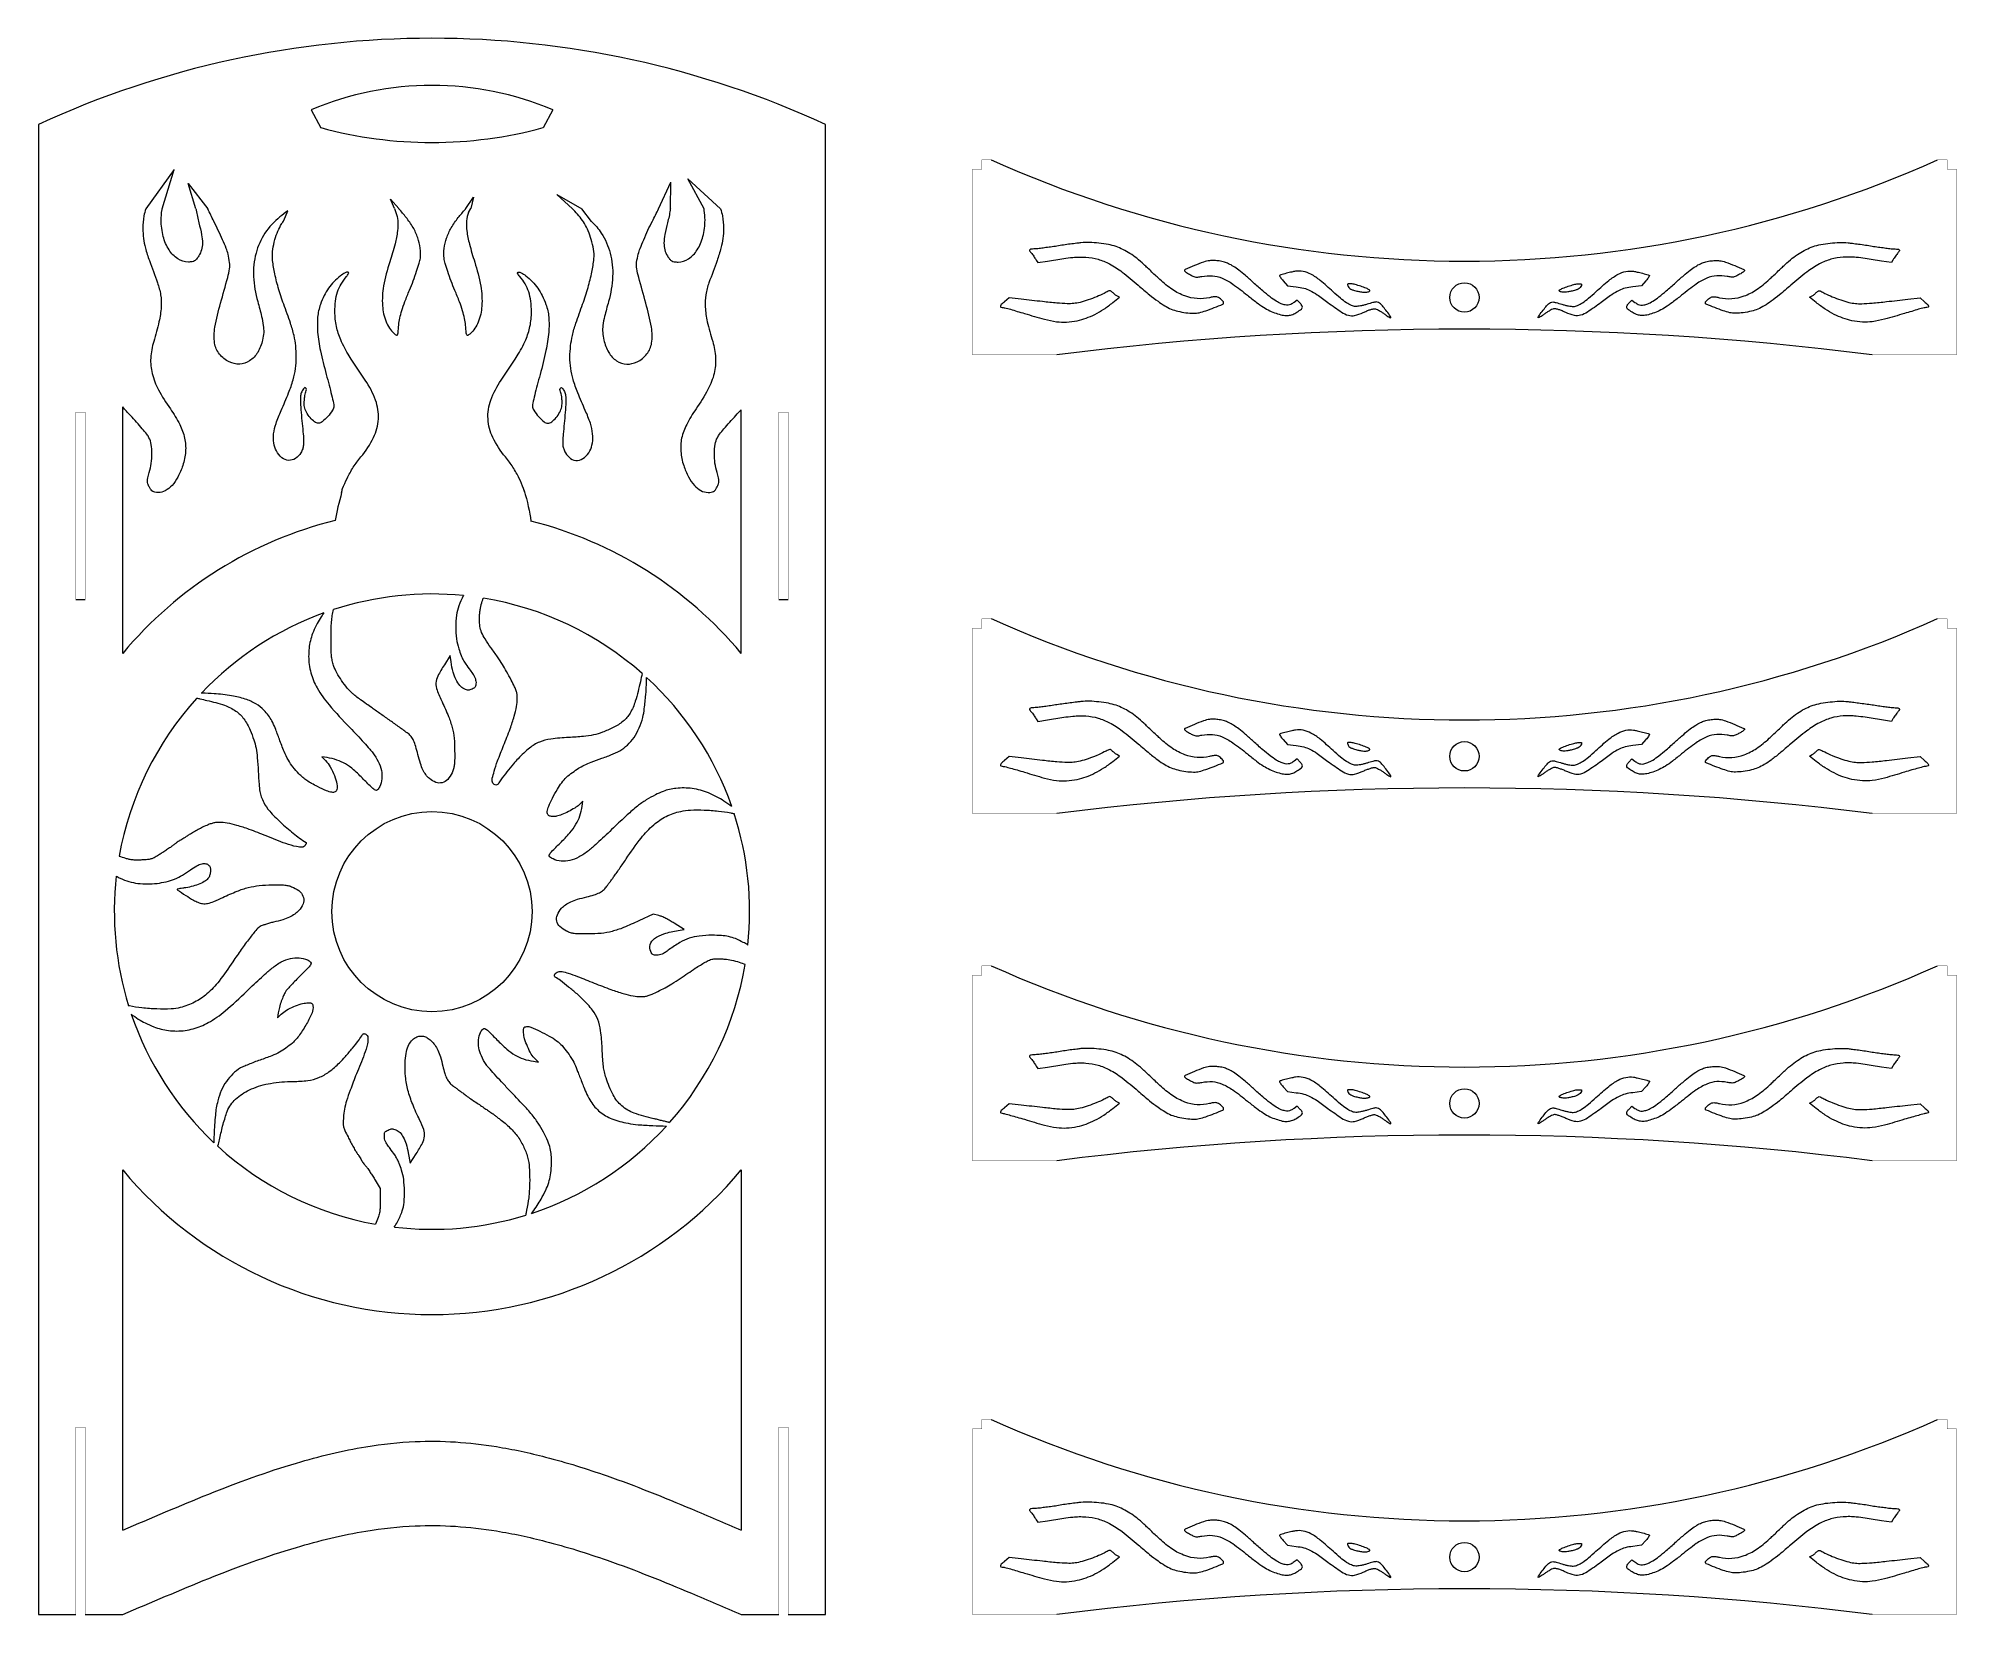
# Model space of a CAD drawing. Header units: millimetres. Extents: x 1072 to 2095, y 131 to 972.
import ezdxf

# ---------------------------------------------------------------- set-up
doc = ezdxf.new("R2010")
doc.units = ezdxf.units.MM
doc.linetypes.add('K5LT32768', pattern=[0])
doc.linetypes.add('K5LT32769', pattern=[0])

msp = doc.modelspace()

# ---------------------------------------------------------------- linework, layer by layer
at = {"color": 7, "linetype": 'K5LT32768', "lineweight": 18}
for p, q in [((1217.4, 934.2), (1222.6, 924.7)), ((1346.3, 934.2), (1341.2, 924.7)), ((1071.9, 926.4), (1071.9, 131.4)), ((1491.9, 131.4), (1491.9, 926.4)), ((1144.4, 902.4), (1129.2, 881.4)), ((1138, 881.4), (1144.4, 902.4)), ((1155.9, 881.4), (1151.8, 894.9)), ((1151.8, 894.9), (1162.3, 881.4)), ((1402.8, 881.4), (1409.3, 895.7)), ((1409.1, 881.4), (1409.3, 895.7)), ((1427.1, 881.4), (1418.5, 897.5)), ((1418.5, 897.5), (1435.9, 881.4)), ((1202.9, 875.2), (1205, 880.4)), ((1261.9, 881.6), (1259.7, 886.5)), ((1259.7, 886.5), (1264.2, 881.5)), ((1299.9, 881.5), (1304.1, 887.6)), ((1301.4, 879.4), (1302.6, 881.5)), ((1304.1, 887.6), (1302.6, 881.5)), ((1356.9, 881.4), (1348.6, 889.1)), ((1348.6, 889.1), (1361.9, 881.4)), ((1358.2, 880.2), (1356.9, 881.4)), ((1367.1, 874.7), (1361.9, 881.4)), ((1116.9, 644.2), (1116.9, 775.7)), ((1446.9, 644.2), (1446.9, 774.2)), ((1091.9, 672.9), (1096.9, 672.9)), ((1466.9, 672.9), (1471.9, 672.9)), ((1116.9, 176.4), (1116.9, 368.6)), ((1446.9, 368.6), (1446.9, 176.4)), ((1071.9, 131.4), (1091.9, 131.4)), ((1096.9, 131.4), (1116.9, 131.4)), ((1446.9, 131.4), (1466.9, 131.4)), ((1471.9, 131.4), (1491.9, 131.4))]:
    msp.add_line(p, q, dxfattribs=at)
at = {"color": 7, "linetype": 'K5LT32768', "const_width": 0.18}
for points in [[(1575.3, 902.5), (1570.3, 902.5), (1570.3, 803.5), (1615.3, 803.5)], [(1575.3, 902.5), (1575.3, 907.5), (1580.3, 907.5)], [(2090.3, 902.5), (2095.3, 902.5), (2095.3, 803.5), (2050.3, 803.5)], [(2090.3, 902.5), (2090.3, 907.5), (2085.3, 907.5)], [(1091.9, 672.9), (1091.9, 772.9), (1096.9, 772.9), (1096.9, 672.9)], [(1471.9, 672.9), (1471.9, 772.9), (1466.9, 772.9), (1466.9, 672.9)], [(1575.3, 657.7), (1570.3, 657.7), (1570.3, 558.7), (1615.3, 558.7)], [(1575.3, 657.7), (1575.3, 662.7), (1580.3, 662.7)], [(2090.3, 657.7), (2095.3, 657.7), (2095.3, 558.7), (2050.3, 558.7)], [(2090.3, 657.7), (2090.3, 662.7), (2085.3, 662.7)], [(1575.3, 472.5), (1570.3, 472.5), (1570.3, 373.5), (1615.3, 373.5)], [(1575.3, 472.5), (1575.3, 477.5), (1580.3, 477.5)], [(2090.3, 472.5), (2095.3, 472.5), (2095.3, 373.5), (2050.3, 373.5)], [(2090.3, 472.5), (2090.3, 477.5), (2085.3, 477.5)], [(1575.3, 230.4), (1575.3, 235.4), (1580.3, 235.4)], [(2090.3, 230.4), (2090.3, 235.4), (2085.3, 235.4)], [(1091.9, 131.4), (1091.9, 231.4), (1096.9, 231.4), (1096.9, 131.4)], [(1471.9, 131.4), (1471.9, 231.4), (1466.9, 231.4), (1466.9, 131.4)], [(1575.3, 230.4), (1570.3, 230.4), (1570.3, 131.4), (1615.3, 131.4)], [(2090.3, 230.4), (2095.3, 230.4), (2095.3, 131.4), (2050.3, 131.4)]]:
    msp.add_lwpolyline(points, dxfattribs=at)
at = {"color": 7, "linetype": 'K5LT32769', "lineweight": 18}
for points in [[(1129.2, 881.4, 0.031509), (1128.2, 877.6, 0.04868), (1127.6, 871, 0.030099), (1128, 865.6, 0.033776), (1129, 860.5, 0.020361), (1131.1, 853.8, 0.004093), (1135.4, 842, -0.051527), (1137.1, 835.5, -0.054764), (1137.4, 829, -0.041835), (1136.2, 821.2, -0.016064), (1133.4, 810.6, 0.060066), (1131.8, 801.8, 0.074609), (1132.6, 793.6, 0.062905), (1135.9, 784.9, 0.029788), (1142.3, 774.7, -0.034783), (1147.3, 766.4, -0.064578), (1149.9, 759, -0.073749), (1150.4, 751.9, -0.061125), (1148.9, 744.4, -0.03781), (1146.3, 738.3, -0.065793), (1143.2, 733.8, -0.084196), (1139.6, 731, -0.123349), (1135.8, 730, -0.042064), (1134.1, 730.2, -0.097042), (1132.9, 730.6, -0.096034), (1132, 731.5, -0.040614), (1131.1, 732.9, -0.037074), (1130.3, 734.7, -0.081256), (1130.1, 736.2, -0.060935), (1130.3, 737.9, -0.013961), (1131, 740.7, 0.039967), (1132.1, 745.6, 0.035623), (1132.5, 750.9, 0.037411), (1132.1, 755.7, 0.078785), (1130.9, 759.3, 0.048264), (1129.8, 761.1, 0.008273), (1127.3, 764.1, 0.008948), (1124.3, 767.6, 0.007881), (1121, 771.1, -0.014262), (1116.9, 775.7)], [(1155.9, 881.4, 0.005306), (1156.1, 880.7, 0.023896), (1157.5, 873.9, -0.017149), (1159, 867.6, -0.047378), (1159.4, 863.1, -0.065951), (1158.9, 859.5, -0.071637), (1157.5, 856.3, -0.03262), (1156.3, 854.6, -0.093011), (1155.2, 853.6, -0.095364), (1153.9, 853.2, -0.035403), (1151.9, 853, -0.148322), (1146.3, 854.7, -0.102467), (1141.6, 859.5, -0.083053), (1138.5, 866.7, -0.059651), (1137.4, 875.4, -0.040792), (1137.8, 880.5, -0.005581), (1138, 881.4)], [(1205, 880.4, 0.007349), (1200.8, 877.1, 0.080338), (1192.8, 868.4, 0.081263), (1188, 857.7, 0.07574), (1186.7, 845.3, 0.05806), (1188.9, 831.9, -0.007368), (1191, 824, -0.030578), (1191.9, 819.2, -0.046847), (1192.1, 815.4, -0.039753), (1191.5, 811.4, -0.078344), (1188.9, 804.8, -0.114545), (1184.6, 800.3, -0.133381), (1179.3, 798.6, -0.127452), (1173.7, 799.7, -0.111688), (1168.5, 803.9, -0.131253), (1165.9, 809.8, -0.082381), (1166.1, 818.3, -0.024007), (1169.1, 831.1, 0.001789), (1172.9, 844.8, 0.029653), (1173.9, 849.4, 0.071033), (1173.9, 852.8, 0.029609), (1173.1, 857.2, 0.029804), (1172.1, 860.3, 0.008913), (1170.2, 864.9, 0.008903), (1167.9, 869.9, 0.009528), (1165.5, 874.8, -0.012628), (1162.3, 881.4)], [(1262.6, 879.5, -0.081436), (1263.7, 875.1, -0.048413), (1263.5, 869.7, -0.034249), (1262.2, 862.7, -0.013068), (1259.4, 853.1, 0.032697), (1256.1, 840.3, 0.060885), (1255.5, 829.7, 0.078867), (1257.4, 821.2, 0.115193), (1261.7, 814.9, 0.051037), (1262.9, 814, 0.423516), (1263.5, 814.2, 0.101278), (1263.8, 815.3, 0.003936), (1264.2, 819.4, -0.032359), (1264.7, 823.1, -0.022023), (1265.8, 827.1, -0.017415), (1267.5, 831.9, -0.008332), (1269.9, 838, 0.009248), (1271.9, 843, 0.00972), (1273.7, 848.1, 0.009423), (1275.1, 852.5, 0.042301), (1275.7, 855.1, 0.062289), (1275.6, 860.4, 0.050947), (1274.3, 865.9, 0.047232), (1271.8, 871.5, 0.039152), (1268.1, 876.8, 0.009428), (1264.3, 881.4, 0.01253), (1264.1, 881.6)], [(1301.4, 879.4, 0.081436), (1300.4, 875, 0.048413), (1300.5, 869.6, 0.034249), (1301.9, 862.6, 0.013068), (1304.7, 853, -0.032697), (1307.9, 840.2, -0.060885), (1308.5, 829.5, -0.078867), (1306.6, 821, -0.115193), (1302.3, 814.8, -0.051037), (1301.1, 813.9, -0.423516), (1300.5, 814.1, -0.101278), (1300.2, 815.1, -0.003936), (1299.8, 819.3, 0.032359), (1299.3, 822.9, 0.022023), (1298.2, 827, 0.017415), (1296.6, 831.8, 0.008332), (1294.1, 837.9, -0.009248), (1292.1, 842.9, -0.00972), (1290.3, 847.9, -0.009423), (1288.9, 852.3, -0.042301), (1288.4, 855, -0.062289), (1288.4, 860.3, -0.050947), (1289.7, 865.8, -0.047232), (1292.2, 871.3, -0.039152), (1295.9, 876.7, -0.009428), (1299.7, 881.2, -0.01253), (1299.9, 881.5)], [(1367.1, 874.7, -0.055026), (1372.2, 868.5, -0.081263), (1377, 857.7, -0.07574), (1378.3, 845.3, -0.05806), (1376.1, 831.9, 0.007368), (1374, 824, 0.030578), (1373.1, 819.2, 0.046847), (1373, 815.4, 0.039753), (1373.6, 811.4, 0.078344), (1376.2, 804.8, 0.114545), (1380.4, 800.3, 0.133381), (1385.8, 798.6, 0.127452), (1391.3, 799.7, 0.111688), (1396.6, 804, 0.131253), (1399.1, 809.8, 0.082381), (1399, 818.3, 0.024007), (1396, 831.1, -0.001789), (1392.2, 844.8, -0.029653), (1391.2, 849.4, -0.071033), (1391.1, 852.8, -0.029609), (1392, 857.3, -0.029804), (1393, 860.3, -0.008913), (1394.9, 864.9, -0.008903), (1397.1, 870, -0.009528), (1399.5, 874.8, 0.012566), (1402.8, 881.4)], [(1409.1, 881.4, -0.005067), (1409, 880.7, -0.023896), (1407.6, 874, 0.017149), (1406.1, 867.7, 0.047378), (1405.7, 863.1, 0.065951), (1406.1, 859.5, 0.071637), (1407.5, 856.3, 0.03262), (1408.7, 854.6, 0.093011), (1409.8, 853.6, 0.095364), (1411.2, 853.2, 0.035403), (1413.2, 853, 0.148322), (1418.8, 854.7, 0.102467), (1423.4, 859.5, 0.083053), (1426.5, 866.7, 0.059651), (1427.6, 875.4, 0.040792), (1427.2, 880.6, 0.005366), (1427.1, 881.4)], [(1435.9, 881.4, -0.031231), (1436.9, 877.6, -0.04868), (1437.5, 871, -0.030099), (1437.1, 865.6, -0.033776), (1436.1, 860.5, -0.020361), (1434, 853.8, -0.004093), (1429.7, 842, 0.051527), (1428, 835.6, 0.054764), (1427.7, 829, 0.041835), (1428.8, 821.2, 0.016064), (1431.7, 810.7, -0.060066), (1433.2, 801.9, -0.074609), (1432.5, 793.6, -0.062905), (1429.1, 785, -0.029788), (1422.8, 774.7, 0.034783), (1417.8, 766.4, 0.064578), (1415.1, 759, 0.073749), (1414.7, 751.9, 0.061125), (1416.2, 744.5, 0.03781), (1418.8, 738.4, 0.065793), (1421.9, 733.8, 0.084196), (1425.4, 731.1, 0.123349), (1429.3, 730.1, 0.042064), (1430.9, 730.2, 0.097042), (1432.1, 730.6, 0.096034), (1433.1, 731.5, 0.040614), (1434, 733, 0.037074), (1434.7, 734.7, 0.081256), (1435, 736.2, 0.060935), (1434.8, 737.9, 0.013961), (1434, 740.7, -0.039967), (1432.9, 745.7, -0.035623), (1432.6, 750.9, -0.037411), (1433, 755.8, -0.078785), (1434.2, 759.3, -0.048264), (1435.3, 761.1, -0.008273), (1437.7, 764.1, -0.008948), (1440.8, 767.6, -0.007881), (1444.1, 771.2, 0.00959), (1446.9, 774.2)], [(1233.7, 730.1, -0.042403), (1234.2, 732.1, -0.030834), (1236.6, 737.6, -0.029032), (1239.9, 743.5, -0.027816), (1244, 749, 0.058889), (1250.7, 759.4, 0.100005), (1253.3, 769.3, 0.10184), (1251.8, 779.3, 0.062837), (1246.3, 790, -0.009694), (1237.8, 802.9, -0.036405), (1233.2, 811.5, -0.054383), (1230.9, 818.7, -0.048432), (1230.1, 826.5, -0.032926), (1230.4, 832.2, -0.048546), (1231.5, 837.1, -0.052374), (1233.5, 841.3, -0.048115), (1236.3, 845.3, 0.064371), (1237.4, 846.9, 0.522289), (1237.1, 847.6, 0.16317), (1235.5, 847.3, 0.028565), (1233.1, 845.6, 0.036917), (1229.6, 842.5, 0.039897), (1226.7, 839.1, 0.038303), (1224.4, 835.1, 0.029545), (1222.4, 830.4, 0.063731), (1220.9, 823.6, 0.042471), (1220.9, 815.6, 0.032342), (1222.4, 805.7, 0.014512), (1225.5, 793, -0.003876), (1227, 787.3, -0.005222), (1228.3, 782.1, -0.003629), (1229.4, 777.7, -0.05506), (1229.5, 776.2, -0.150011), (1228.8, 773.9, -0.034678), (1226.3, 770.6, -0.033764), (1223.3, 767.8, -0.177204), (1221.3, 767, -0.169373), (1219.3, 767.7, -0.050049), (1216.9, 770, -0.049309), (1214.9, 772.9, -0.079448), (1213.9, 775.7, -0.037294), (1213.7, 777.3, -0.022944), (1213.8, 779.2, -0.022954), (1214, 781.1, -0.037659), (1214.3, 782.6, 0.031159), (1214.9, 785, 0.298818), (1214.5, 785.9, 0.397847), (1213.7, 785.8, 0.036842), (1212.4, 783.8, 0.1018), (1211.8, 781.7, 0.029308), (1211.7, 778.3, 0.014521), (1212.1, 772.7, 0.002091), (1213.2, 761.1, -0.014176), (1213.4, 757.7, -0.040172), (1213.3, 755.3, -0.052193), (1212.9, 753.3, -0.041565), (1212, 751.3, -0.120743), (1209.1, 748.2, -0.167881), (1205.5, 747.2, -0.155849), (1201.8, 748.6, -0.101503), (1198.9, 752.2, -0.08159), (1197.5, 756.5, -0.066604), (1197.4, 761.3, -0.052363), (1198.7, 766.9, -0.025831), (1201.4, 773.8, 0.010369), (1205.4, 783.2, 0.026343), (1207.8, 790.2, 0.034376), (1209.1, 796.2, 0.035769), (1209.5, 802.3, 0.025913), (1209.2, 808.3, 0.032155), (1208.3, 813.8, 0.022919), (1206.4, 820.4, 0.00652), (1202.8, 830.5, -0.016687), (1199.9, 839.4, -0.02228), (1197.8, 847.7, -0.024777), (1196.8, 854.8, -0.067794), (1197, 859.8, -0.024219), (1198.1, 865, -0.031694), (1199.7, 869.5, -0.03467), (1201.7, 873.5, -0.021455), (1202.9, 875.2)], [(1331.4, 730.1, 0.042403), (1330.8, 732.1, 0.030834), (1328.5, 737.6, 0.029032), (1325.1, 743.5, 0.027816), (1321.1, 749, -0.058889), (1314.4, 759.4, -0.100005), (1311.8, 769.3, -0.10184), (1313.3, 779.4, -0.062837), (1318.8, 790, 0.009694), (1327.3, 802.9, 0.036405), (1331.9, 811.5, 0.054383), (1334.2, 818.7, 0.048432), (1335, 826.5, 0.032926), (1334.6, 832.2, 0.048546), (1333.5, 837.1, 0.052374), (1331.6, 841.4, 0.048115), (1328.8, 845.3, -0.064371), (1327.6, 847, -0.522289), (1328, 847.6, -0.16317), (1329.5, 847.3, -0.028565), (1332, 845.7, -0.036917), (1335.4, 842.6, -0.039897), (1338.3, 839.1, -0.038303), (1340.7, 835.1, -0.029545), (1342.7, 830.4, -0.063731), (1344.2, 823.6, -0.042471), (1344.2, 815.6, -0.032342), (1342.7, 805.8, -0.014512), (1339.6, 793, 0.003876), (1338, 787.3, 0.005222), (1336.7, 782.1, 0.003629), (1335.7, 777.7, 0.05506), (1335.5, 776.2, 0.150011), (1336.2, 773.9, 0.034678), (1338.8, 770.6, 0.033764), (1341.7, 767.8, 0.177204), (1343.8, 767, 0.169373), (1345.8, 767.7, 0.050049), (1348.1, 770, 0.049309), (1350.1, 772.9, 0.079448), (1351.1, 775.8, 0.037294), (1351.3, 777.4, 0.022944), (1351.3, 779.2, 0.022954), (1351.1, 781.1, 0.037659), (1350.8, 782.7, -0.031159), (1350.2, 785, -0.298818), (1350.6, 785.9, -0.397847), (1351.4, 785.8, -0.036842), (1352.6, 783.9, -0.1018), (1353.2, 781.8, -0.029308), (1353.3, 778.4, -0.014521), (1353, 772.7, -0.002091), (1351.9, 761.1, 0.014176), (1351.7, 757.7, 0.040172), (1351.7, 755.3, 0.052193), (1352.2, 753.3, 0.041565), (1353.1, 751.3, 0.120743), (1355.9, 748.2, 0.167881), (1359.6, 747.2, 0.155849), (1363.2, 748.7, 0.101503), (1366.1, 752.2, 0.08159), (1367.5, 756.5, 0.066604), (1367.6, 761.3, 0.052363), (1366.4, 767, 0.025831), (1363.7, 773.8, -0.010369), (1359.7, 783.2, -0.026343), (1357.2, 790.3, -0.034376), (1356, 796.3, -0.035769), (1355.5, 802.3, -0.025913), (1355.9, 808.3, -0.032155), (1356.8, 813.8, -0.022919), (1358.7, 820.4, -0.00652), (1362.3, 830.5, 0.016687), (1365.2, 839.5, 0.02228), (1367.2, 847.7, 0.024777), (1368.3, 854.8, 0.067794), (1368.1, 859.9, 0.024219), (1366.9, 865, 0.031694), (1365.3, 869.6, 0.03467), (1363.3, 873.5, 0.04293), (1360.9, 876.9, -0.01365), (1358.2, 880.2)], [(1224.2, 665.8, 0.00651), (1222.3, 662.9, 0.027782), (1220.1, 659.1, 0.021471), (1218.2, 654.8, 0.034033), (1217, 650.9, 0.034866), (1216.3, 647, 0.024023), (1216.1, 642.6, 0.066392), (1217.3, 633.9, 0.06527), (1220.6, 625.8, 0.045828), (1227, 616.7, 0.015101), (1238.1, 604.6, -0.003436), (1241.9, 600.6, -0.003805), (1245.6, 596.6, -0.003533), (1248.7, 593.1, -0.019585), (1250.3, 591.2, -0.045433), (1253.2, 586.5, -0.065265), (1254.9, 581.8, -0.073936), (1255.1, 577.3, -0.084007), (1254, 573.1, -0.080395), (1252.9, 571.4, -0.322065), (1251.7, 571.2, -0.089486), (1250, 572.4, -0.004917), (1245.4, 577, 0.019704), (1240.1, 582.1, 0.046321), (1235.7, 585.3, 0.054594), (1231.2, 587.3, 0.038782), (1225.9, 588.6), (1223.1, 589), (1225.1, 587, -0.058664), (1227.6, 583.6, -0.036116), (1229.8, 579, -0.035578), (1231.2, 574.5, -0.12004), (1231.1, 571.5, -0.220088), (1230.2, 570.3, -0.155012), (1228.5, 570.1, -0.063512), (1225.6, 570.9, -0.013267), (1220.9, 573.1, -0.012162), (1217.7, 574.8, -0.02228), (1215.1, 576.4, -0.025048), (1213, 578, -0.021467), (1210.9, 580, -0.029746), (1207.7, 583.6, -0.037756), (1205.3, 587.2, -0.030388), (1203, 591.8, -0.011777), (1200.5, 598.4, 0.008283), (1198.2, 604.4, 0.027736), (1196.5, 608.2, 0.038474), (1194.6, 611.1, 0.031711), (1192.3, 613.8, 0.068713), (1187.9, 617.3, 0.051788), (1182.3, 619.8, 0.040901), (1175, 621.6, 0.020198), (1165.6, 622.7, 0.010637), (1159.2, 623, 0.001903), (1158.8, 623)], [(1298.7, 675.1, 0.002482), (1298.6, 674.9, 0.039032), (1296.2, 669.6, 0.056397), (1295, 664.6, 0.029917), (1294.6, 658.3, 0.029852), (1295, 651.9, 0.052023), (1296.2, 646.7, 0.00952), (1297.5, 643.1, 0.030762), (1298.5, 640.7, 0.029401), (1299.9, 638.5, 0.008127), (1302.3, 635.2, -0.011498), (1303.9, 632.9, -0.037255), (1304.8, 631.3, -0.054113), (1305.2, 630, -0.056495), (1305.4, 628.6, -0.028431), (1305.3, 627.2, -0.109354), (1305, 626.4, -0.11312), (1304.5, 625.8, -0.031481), (1303.3, 625.2, -0.023364), (1302.1, 624.7, -0.092535), (1301.3, 624.5, -0.087192), (1300.4, 624.7, -0.019407), (1299.1, 625.3, -0.105774), (1296.7, 627.1, -0.064338), (1294.8, 630.1, -0.04946), (1293.2, 634.2, -0.025502), (1292.1, 639.7), (1291.6, 643), (1288.5, 638.1, 0.020539), (1285, 632.1, 0.105246), (1284, 628.4, 0.106857), (1284.6, 624.6, 0.021485), (1287.3, 618.3, -0.014934), (1290.7, 610.6, -0.034169), (1292.7, 604.6, -0.038202), (1293.7, 598.9, -0.023665), (1294, 592, -0.004896), (1294, 587.1, -0.026891), (1293.8, 584.5, -0.044358), (1293.4, 582.6, -0.031196), (1292.6, 580.5, -0.080457), (1290.3, 577, -0.144531), (1287.3, 575.2, -0.152074), (1284, 575.4, -0.092213), (1280.6, 577.4, -0.052198), (1278.6, 579.5, -0.049413), (1277.1, 582, -0.036701), (1275.8, 585.4, -0.013721), (1274.4, 590.3, 0.014104), (1273.2, 594.6, 0.036593), (1272.1, 597.7, 0.050906), (1270.8, 599.8, 0.07227), (1269.2, 601.4, 0.002012), (1264.5, 604.8, 0.001799), (1259.6, 608.3, 0.001802), (1254.6, 611.8, 0.002034), (1249.9, 615.1, -0.004494), (1246.9, 617.2, -0.004396), (1243.8, 619.4, -0.004333), (1241.2, 621.4, -0.0165), (1239.7, 622.7, -0.038377), (1236.7, 625.7, -0.0249), (1233.7, 629.7, -0.024983), (1231.1, 633.9, -0.040867), (1229.4, 637.7, -0.025003), (1228.7, 640.4, -0.033951), (1228.3, 642.8, -0.020982), (1228.1, 646, -0.004046), (1228.1, 651.9, -0.005736), (1228.1, 657.2, -0.01389), (1228.3, 661.1, -0.017468), (1228.7, 664.4, -0.016441), (1229.3, 667.6)], [(1394.1, 633.5, 0.002663), (1393.1, 629.1, -0.018035), (1390.4, 618.7, -0.060977), (1387.6, 612.3, -0.08559), (1383.9, 608, -0.062905), (1378.6, 604.6, -0.019991), (1372.9, 602.1, -0.036763), (1368.1, 600.7, -0.031762), (1362.7, 599.9, -0.011325), (1354.9, 599.3, 0.020684), (1345.3, 598.5, 0.066956), (1339.2, 596.9, 0.073677), (1334, 593.7, 0.028742), (1327.9, 588, 0.018211), (1325.4, 585.3, 0.00604), (1321.9, 581, 0.005078), (1318.6, 576.7, 0.034757), (1317.2, 574.5, -0.182987), (1316.5, 574, -0.169741), (1315.6, 574, -0.131812), (1314.8, 574.6, -0.101178), (1314.2, 575.5, -0.127331), (1314.1, 577.6, -0.023769), (1315.1, 581.3, -0.017156), (1316.9, 586.8, -0.004916), (1320.1, 595, 0.007114), (1323.6, 604, 0.01822), (1325.8, 610.7, 0.024997), (1327, 615.9, 0.045359), (1327.4, 620.2, 0.031831), (1327.3, 622.4, 0.048134), (1326.8, 624.2, 0.032547), (1326, 626.4, 0.007371), (1324.2, 630, 0.007951), (1321.7, 634.5, 0.012372), (1319.5, 638.3, 0.011174), (1316.9, 642.3, 0.005125), (1313.3, 647.3, -0.015509), (1310.2, 651.9, -0.044934), (1308.4, 655.4, -0.0568), (1307.5, 658.6, -0.03899), (1307.2, 662.3, -0.017714), (1307.3, 664.4, -0.012938), (1307.5, 666.6, -0.013104), (1307.8, 668.7, -0.027965), (1308.2, 670.3, -0.019253), (1309.3, 673.7)], [(1441.8, 562.5, 0.012246), (1437.7, 565.4, 0.021015), (1433.8, 567.7, 0.025997), (1429.4, 569.8, 0.031911), (1425.1, 571.2, 0.033292), (1420.8, 572.1, 0.033412), (1416.5, 572.4, 0.019681), (1412.1, 572.2, 0.038), (1408.6, 571.6, 0.037201), (1405.3, 570.6, 0.018058), (1401.1, 568.7, 0.02755), (1396.2, 566, 0.025447), (1391.5, 562.7, 0.018882), (1386.1, 558, 0.006846), (1378.7, 551.1, -0.003428), (1374.9, 547.4, -0.003448), (1371, 543.8, -0.003366), (1367.5, 540.7, -0.01382), (1365.4, 538.9, -0.043898), (1360.4, 535.6, -0.067061), (1355.5, 533.7, -0.077446), (1350.8, 533.4, -0.086908), (1346.5, 534.5, -0.076564), (1344.8, 535.6, -0.326171), (1344.5, 536.7, -0.089152), (1345.7, 538.4, -0.004549), (1350.3, 543, 0.019826), (1355.4, 548.4, 0.045081), (1358.7, 553, 0.053964), (1360.8, 557.5, 0.04267), (1362, 562.7), (1362.4, 565.4), (1360.4, 563.4, -0.052435), (1358.1, 561.7, -0.019494), (1354.7, 559.8, -0.019538), (1351.1, 558.2, -0.051089), (1348.4, 557.3, -0.027469), (1347.5, 557.2, -0.019847), (1346.5, 557.2, -0.02014), (1345.6, 557.2, -0.04053), (1344.8, 557.4, -0.211988), (1343.7, 558.3, -0.159219), (1343.4, 559.9, -0.066517), (1344.2, 562.6, -0.014234), (1346.2, 567, -0.015924), (1348.8, 571.7, -0.032904), (1351.2, 575.2, -0.038109), (1353.7, 578.1, -0.030939), (1356.9, 580.7, -0.019119), (1360.1, 582.9, -0.027148), (1363.1, 584.5, -0.020729), (1366.9, 586.2, -0.006438), (1372.6, 588.3, 0.006622), (1375.5, 589.3, 0.006792), (1378.3, 590.5, 0.006609), (1380.7, 591.5, 0.028252), (1382.1, 592.2, 0.057979), (1386.2, 595.3, 0.050231), (1389.7, 599.4, 0.047495), (1392.4, 604.4, 0.041187), (1394.4, 610, 0.033046), (1395.2, 614.7, 0.010187), (1396, 622.1, 0.010041), (1396.4, 629.4, 0.015622), (1396.4, 631.4)], [(1156.4, 620.4, 0.002409), (1158.1, 620, 0.003249), (1161.8, 619.1, -0.024578), (1171.2, 616.5, -0.069344), (1177.3, 613.4, -0.08723), (1181.5, 609.3, -0.056906), (1184.9, 603.3, -0.018445), (1186.8, 598.1, -0.03176), (1188, 593.6, -0.026828), (1188.7, 588.6, -0.009472), (1189.2, 581.3, 0.004892), (1189.6, 574.3, 0.026676), (1190.1, 570.5, 0.043754), (1190.8, 567.7, 0.030523), (1192.1, 564.7, 0.063537), (1195.3, 560, 0.021925), (1201.1, 554.1, 0.021776), (1207.9, 548.2, 0.027133), (1214.7, 543.3, -0.282111), (1214.8, 543.2, -0.024824), (1214.7, 543, -0.026726), (1214.7, 542.6, -0.017307), (1214.5, 542.2, -0.275287), (1212.9, 540.9, -0.085789), (1209.6, 541.1, -0.03613), (1203.9, 542.7, -0.006255), (1193.4, 546.8, 0.006894), (1184.4, 550.3, 0.017941), (1177.8, 552.4, 0.024762), (1172.7, 553.7, 0.045928), (1168.4, 554, 0.03147), (1166.4, 553.9, 0.041319), (1164.6, 553.5, 0.031118), (1162.5, 552.8, 0.009942), (1159.5, 551.4, 0.007763), (1157.2, 550.2, 0.006112), (1154.7, 548.8, 0.006184), (1152.4, 547.5, 0.015163), (1150.8, 546.5, -0.00315), (1149.5, 545.6, -0.004878), (1148.4, 544.9, -0.001675), (1147.4, 544.3, -0.140231), (1147.2, 544.3, 0.153062), (1147.1, 544.2, 0.001479), (1146, 543.5, 0.004731), (1144.9, 542.6, 0.003026), (1143.5, 541.6, -0.007856), (1141.9, 540.4, -0.004466), (1139.8, 539, -0.004458), (1137.8, 537.7, -0.007343), (1136, 536.6, -0.015603), (1133.6, 535.2, -0.050572), (1131.9, 534.5, -0.047619), (1130.1, 534.2, -0.0127), (1127.1, 534, -0.014368), (1124.6, 533.9, -0.019913), (1122.4, 534, -0.021765), (1120.4, 534.3, -0.024785), (1118.5, 534.8, -0.01952), (1114.9, 535.9)], [(1450.5, 488.6, 0.037407), (1448, 490, 0.020754), (1443.8, 492, 0.040303), (1440.2, 493.1, 0.038655), (1436.4, 493.6, 0.017572), (1431.4, 493.8, 0.026986), (1424.5, 493.4, 0.051648), (1419.2, 492.2, 0.051934), (1414.2, 489.9, 0.027592), (1408.5, 486.2, -0.011498), (1406.3, 484.6, -0.037255), (1404.7, 483.7, -0.054113), (1403.3, 483.3, -0.056495), (1401.9, 483.1, -0.028632), (1400.6, 483.2, -0.110884), (1399.8, 483.5, -0.112768), (1399.2, 484, -0.030115), (1398.6, 485.2, -0.194274), (1398.3, 488.8, -0.151075), (1400.6, 492, -0.08777), (1405.7, 494.6, -0.035502), (1413.3, 496.4), (1416.4, 496.9), (1411.2, 500.2, 0.013873), (1409, 501.5, 0.012669), (1406.6, 502.8, 0.012793), (1404.5, 503.8, 0.039696), (1403, 504.3), (1399.9, 505.1), (1392.3, 501.5, -0.013137), (1384.1, 497.9, -0.03354), (1378, 495.9, -0.038883), (1372.2, 494.8, -0.02384), (1365.3, 494.5, -0.004687), (1360.3, 494.5, -0.029711), (1357.8, 494.7, -0.049059), (1355.9, 495.1, -0.027385), (1353.7, 496, -0.081377), (1350.2, 498.4, -0.149514), (1348.5, 501.4, -0.152611), (1348.8, 504.7, -0.085899), (1351, 508.2, -0.058518), (1353.2, 510.1, -0.043586), (1356, 511.6, -0.033954), (1359.6, 513, -0.015803), (1364.5, 514.3, 0.018166), (1368.4, 515.4, 0.041247), (1371.2, 516.5, 0.053743), (1373.3, 517.9, 0.065255), (1374.9, 519.5, -0.001501), (1375.5, 520.4, -0.000387), (1376.5, 521.8, -0.000394), (1377.7, 523.3, -0.000401), (1378.8, 524.9, 0.005446), (1380.2, 526.8, 0.002282), (1381.9, 529.3, 0.002257), (1383.8, 532, 0.002931), (1385.5, 534.5, -0.017793), (1393.5, 545.7, -0.048631), (1400.2, 552.7, -0.06505), (1406.9, 557.2, -0.059746), (1414.6, 559.9, -0.044262), (1419.9, 560.6, -0.017963), (1427.1, 560.6, -0.017959), (1434.7, 560.1, -0.027031), (1441.3, 559.1, 0.005257), (1443.1, 558.7)], [(1113.4, 525.4, 0.022002), (1115.6, 524.2, 0.075768), (1125, 521.5, 0.065034), (1135.2, 521.5, 0.029408), (1140.1, 522.4, 0.035567), (1144.6, 523.8, 0.035214), (1148.8, 525.9, 0.027884), (1153, 528.7, -0.029561), (1156.4, 530.9, -0.071186), (1159.2, 532, -0.110778), (1161.3, 532, -0.169611), (1162.9, 531.1, -0.121938), (1163.6, 529.8, -0.059911), (1163.7, 528, -0.057588), (1163.4, 526.1, -0.079656), (1162.7, 524.5, -0.107692), (1161.1, 522.9, -0.03678), (1158.1, 521.3, -0.0346), (1154.4, 520, -0.033853), (1150.6, 519.2, 0.003815), (1148.9, 518.9, 0.005866), (1147.4, 518.7, 0.00225), (1146.1, 518.4, 0.150315), (1145.9, 518.3, 0.479144), (1146, 518, 0.001319), (1150.5, 515.1, 0.005724), (1154.7, 512.5, 0.033463), (1157, 511.4, 0.076185), (1159.5, 510.7, 0.073827), (1162.2, 510.8, 0.049115), (1165.5, 511.8, 0.014629), (1170.3, 514, -0.014944), (1177.9, 517.3, -0.034049), (1183.9, 519.3, -0.038019), (1189.7, 520.3, -0.023574), (1196.5, 520.7, -0.004896), (1201.4, 520.7, -0.026891), (1204, 520.5, -0.044358), (1205.9, 520.1, -0.031196), (1208, 519.3, -0.081165), (1211.6, 516.9, -0.149243), (1213.3, 513.9, -0.15416), (1213.1, 510.5, -0.088372), (1210.9, 507, -0.057841), (1208.7, 505.1, -0.043852), (1205.9, 503.5, -0.034229), (1202.3, 502.1, -0.015937), (1197.4, 500.8, 0.010155), (1195.2, 500.3, 0.010559), (1193.1, 499.6, 0.010305), (1191.3, 499, 0.044502), (1190.3, 498.5, 0.087846), (1188.4, 497, 0.007527), (1184.5, 492.1, 0.010006), (1180.1, 486.2, 0.008499), (1175.7, 479.7, -0.01958), (1168.3, 469.4, -0.047586), (1161.8, 462.5, -0.060824), (1155.2, 458.1, -0.056426), (1147.6, 455.2, -0.053836), (1142.7, 454.5, -0.016285), (1135.1, 454.5, -0.016883), (1127.1, 455, -0.029317), (1120.5, 456.1, 0.002118), (1120, 456.2)], [(1121.4, 451.7, 0.010183), (1125.2, 449.1, 0.026141), (1128.9, 447, 0.020164), (1133.4, 445, 0.034865), (1137.4, 443.7, 0.03656), (1141.3, 443, 0.024987), (1145.8, 442.7, 0.065004), (1154.5, 443.9, 0.065049), (1162.5, 447.2, 0.04672), (1171.5, 453.4, 0.016152), (1183.1, 464, -0.003428), (1187, 467.7, -0.003448), (1190.9, 471.3, -0.003366), (1194.3, 474.4, -0.01382), (1196.5, 476.2, -0.043898), (1201.5, 479.6, -0.067061), (1206.4, 481.4, -0.077446), (1211, 481.8, -0.086908), (1215.4, 480.7, -0.08298), (1217.1, 479.5, -0.327057), (1217.3, 478.4, -0.081888), (1216, 476.6, -0.003916), (1210.9, 471.5, 0.005835), (1208.6, 469.1, 0.006801), (1206.4, 466.8, 0.006096), (1204.6, 464.8, 0.040291), (1203.8, 463.7, 0.038302), (1202.7, 461.6, 0.017273), (1201.5, 458.6, 0.017192), (1200.5, 455.3, 0.026092), (1199.9, 452.5), (1199.5, 449.8), (1201.5, 451.7, -0.05595), (1204.3, 453.8, -0.031216), (1208.1, 455.8, -0.031245), (1212.1, 457.2, -0.070245), (1215.2, 457.7, -0.011208), (1217, 457.7, -0.106344), (1217.8, 457.5, -0.195676), (1218.2, 457, -0.055279), (1218.4, 456.1, -0.130652), (1217.9, 452.5, -0.026296), (1215, 446.6, -0.028747), (1211.2, 440.6, -0.052214), (1207.4, 436.3, -0.026623), (1204, 433.6, -0.035698), (1200.6, 431.5, -0.028004), (1196.4, 429.5, -0.009755), (1190.2, 427.2, 0.006403), (1187, 426.1, 0.006724), (1184, 424.8, 0.006476), (1181.3, 423.7, 0.029674), (1179.8, 423, 0.053141), (1175.6, 419.8, 0.053158), (1172.2, 415.8, 0.05051), (1169.5, 411, 0.040248), (1167.6, 405.4, 0.038958), (1166.3, 397.9, 0.015021), (1165.6, 387.4, 0.007035), (1165.5, 383.1)], [(1408.6, 393.8, 0.000966), (1408.1, 394, 0.006181), (1406.5, 394.4, 0.002842), (1404.4, 394.9, 0.002814), (1402.2, 395.5, 0.003892), (1400.2, 395.9, -0.034523), (1389.8, 398.9, -0.089876), (1383.2, 402.8, -0.096017), (1378.6, 408.6, -0.043158), (1374.8, 417.7, -0.018939), (1373.9, 420.9, -0.024603), (1373.4, 423.9, -0.017389), (1373, 427.6, -0.004688), (1372.7, 433.6, 0.018679), (1371.9, 442.9, 0.065076), (1370.4, 448.8, 0.073096), (1367.6, 453.8, 0.027775), (1362.3, 459.7, 0.020345), (1359.3, 462.5, 0.007608), (1354.8, 466.2, 0.006898), (1350.4, 469.7, 0.033741), (1347.7, 471.4, -0.221281), (1347.3, 472.1, -0.166865), (1347.4, 473, -0.117585), (1348.1, 473.8, -0.095384), (1349.2, 474.3, -0.109402), (1351.3, 474.4, -0.028017), (1354.6, 473.6, -0.016459), (1359.6, 471.8, -0.003346), (1368.4, 468.3, 0.00704), (1377.4, 464.9, 0.017839), (1384, 462.7, 0.024384), (1389.2, 461.5, 0.046082), (1393.4, 461.1, 0.031453), (1395.5, 461.2, 0.041976), (1397.3, 461.6, 0.031481), (1399.4, 462.4, 0.009858), (1402.4, 463.8, 0.010664), (1406.3, 465.8, 0.013155), (1409.8, 467.9, 0.008132), (1414.4, 470.8, 0.001626), (1422.4, 476.2, -0.010229), (1425.1, 477.9, -0.011971), (1427.7, 479.4, -0.010969), (1429.9, 480.6, -0.068876), (1431.2, 481, -0.033505), (1432.3, 481.2, -0.009807), (1434.1, 481.2, -0.009804), (1436.1, 481.2, -0.010367), (1438.1, 481.1, -0.038498), (1441.8, 480.6, -0.025065), (1445.9, 479.4, -0.010611), (1449, 478.3)], [(1167.6, 381.2, 0.000315), (1167.7, 381.5, 0.004628), (1168.5, 384.7, 0.003304), (1169.3, 388.2, -0.007716), (1170.2, 392, -0.007785), (1171.3, 395.7, -0.007634), (1172.3, 398.9, -0.031009), (1173, 400.8, -0.108095), (1177.9, 407, -0.072458), (1185.6, 411.8, -0.060762), (1195.8, 414.8, -0.041476), (1207.8, 415.8, 0.031949), (1215.6, 416.3, 0.064065), (1221.5, 417.9, 0.064923), (1226.9, 420.9, 0.033633), (1232.6, 425.8, 0.019048), (1235.7, 429.1, 0.008667), (1239.5, 433.6, 0.007993), (1243, 438, 0.034033), (1244.8, 440.8, -0.082189), (1245.1, 441.2, -0.165193), (1245.5, 441.3, -0.113108), (1245.9, 441.3, -0.028603), (1246.6, 441, -0.256425), (1247.7, 439.2, -0.076619), (1247.5, 435.9, -0.033319), (1245.8, 430.3, -0.005542), (1241.6, 419.8, 0.005447), (1238.3, 411.2, 0.018264), (1236.3, 405.5, 0.026635), (1235.2, 401, 0.029552), (1234.7, 396.6, 0.013231), (1234.5, 393.4, 0.060186), (1234.7, 391.6, 0.050653), (1235.4, 389.7, 0.007629), (1237.1, 386.2, 0.007438), (1238.3, 383.8, 0.005891), (1239.6, 381.3, 0.00596), (1241, 379, 0.01476), (1242, 377.4, -0.003478), (1242.9, 376.1, -0.005345), (1243.6, 375, -0.002002), (1244.2, 374, -0.139088), (1244.2, 373.9, 0.155514), (1244.3, 373.7, 0.00251), (1244.9, 372.8, 0.006301), (1245.6, 371.8, 0.004106), (1246.5, 370.7, -0.01293), (1247.6, 369.3, -0.005604), (1249, 367.3, -0.005541), (1250.4, 365.2, -0.007328), (1251.6, 363.2), (1254.3, 358.7), (1254.3, 352.2, -0.010312), (1254.2, 348.1, -0.043007), (1253.9, 345.7, -0.036931), (1253.2, 343.2, -0.004778), (1251.8, 339.6)], [(1334.9, 345.4, 0.001692), (1335.5, 346.1, 0.012855), (1338.1, 349.7, 0.020269), (1340.1, 353, 0.018921), (1342.6, 357.8, 0.035944), (1344.2, 361.9, 0.038373), (1345.2, 365.9, 0.025148), (1345.6, 370.7, 0.020585), (1345.6, 375.5, 0.043452), (1345.2, 379.2, 0.04237), (1344.1, 382.8, 0.018663), (1342.1, 387.4, 0.028462), (1339.3, 392.4, 0.026058), (1335.9, 397.2, 0.018051), (1331, 402.9, 0.005489), (1323.1, 411.2, -0.003373), (1319, 415.6, -0.004146), (1315.2, 419.7, -0.003453), (1312.1, 423.2, -0.029855), (1310.8, 424.8, -0.045982), (1308.3, 429.4, -0.062082), (1306.9, 433.8, -0.069129), (1306.8, 438.1, -0.080372), (1307.8, 442, -0.080395), (1309, 443.7, -0.322065), (1310.1, 444, -0.089486), (1311.9, 442.8, -0.004917), (1316.5, 438.1, 0.019795), (1321.8, 433.1, 0.046336), (1326.2, 429.9, 0.054759), (1330.7, 427.8, 0.039508), (1336, 426.6), (1338.7, 426.1), (1337, 427.8, -0.069831), (1334.9, 430.4, -0.028712), (1332.9, 434.4, -0.028625), (1331.3, 438.6, -0.073777), (1330.8, 441.8, -0.010986), (1330.8, 443.7, -0.110759), (1331, 444.5, -0.197691), (1331.5, 444.9, -0.049233), (1332.5, 445.1, -0.126811), (1334.7, 444.8, -0.013179), (1339.5, 442.6, -0.017541), (1344.5, 440, -0.031686), (1348.4, 437.5, -0.048175), (1351.3, 434.9, -0.026763), (1354.3, 431.2, -0.026547), (1357, 427, -0.040275), (1358.9, 423.2, 0.000164), (1359.6, 421.2, 0.000064), (1360.7, 418.5, 0.000063), (1361.8, 415.5, 0.000078), (1362.9, 412.8, 0.049043), (1366.7, 405.1, 0.081412), (1371.5, 399.6, 0.079394), (1377.9, 395.9, 0.044523), (1386.5, 393.5, 0.027079), (1391.9, 392.7, 0.009277), (1399.7, 392.3, 0.005295), (1407, 392)], [(1261.8, 338.1, 0.029317), (1263.5, 340.9, 0.037851), (1266, 346.7, 0.059354), (1267, 351.3, 0.027095), (1267.2, 357.4, 0.027107), (1266.8, 363.5, 0.050322), (1265.7, 368.4, 0.009594), (1264.4, 372.1, 0.030915), (1263.3, 374.4, 0.029496), (1262, 376.6, 0.00814), (1259.6, 380, -0.011498), (1258, 382.2, -0.037255), (1257.1, 383.8, -0.054113), (1256.6, 385.2, -0.056495), (1256.5, 386.6, -0.028308), (1256.5, 387.9, -0.108362), (1256.8, 388.7, -0.113314), (1257.4, 389.3, -0.032394), (1258.5, 389.9, -0.024966), (1259.7, 390.4, -0.083772), (1260.5, 390.6, -0.080173), (1261.4, 390.4, -0.021652), (1262.7, 390, -0.103821), (1264.9, 388.5, -0.067552), (1266.6, 386, -0.051474), (1268.1, 382.5, -0.025654), (1269.2, 377.8), (1270.2, 372.2), (1273.5, 377.1, 0.020659), (1276.8, 382.9, 0.097249), (1277.9, 386.6, 0.111093), (1277.5, 390.1, 0.030934), (1275.3, 395.3, -0.021974), (1271.6, 403.6, -0.032422), (1269.1, 411.2, -0.035733), (1267.8, 418.4, -0.037744), (1267.6, 425.7, -0.03027), (1268.1, 430.7, -0.056653), (1269.2, 434.7, -0.073215), (1271, 437.5, -0.111199), (1273.2, 439.3, -0.069906), (1275.4, 440, -0.095652), (1277.4, 439.9, -0.084921), (1279.4, 439.1, -0.044603), (1281.5, 437.5, -0.058518), (1283.4, 435.3, -0.043586), (1285, 432.5, -0.033954), (1286.4, 428.9, -0.015803), (1287.7, 424, 0.018166), (1288.7, 420.1, 0.041247), (1289.9, 417.3, 0.053743), (1291.2, 415.2, 0.065255), (1292.9, 413.6, -0.001501), (1293.8, 413, -0.000387), (1295.1, 412, -0.000394), (1296.7, 410.8, -0.000401), (1298.3, 409.7, 0.005155), (1300.1, 408.3, 0.002157), (1302.6, 406.5, 0.002133), (1305.3, 404.7, 0.002767), (1307.8, 403, -0.00103), (1310.1, 401.4, -0.001461), (1312.1, 400.1, -0.000819), (1313.8, 398.9, -0.021192), (1314.3, 398.6, 0.010065), (1314.7, 398.3, 0.000669), (1315.9, 397.3, 0.000966), (1317.3, 396.3, 0.000722), (1318.9, 395.1, -0.038386), (1324.1, 390.5, -0.04595), (1328.3, 385.5, -0.047541), (1331.3, 379.9, -0.04648), (1333.3, 373.9, -0.044368), (1333.9, 368.6, -0.018197), (1334, 361.3, -0.018199), (1333.5, 353.7, -0.027857), (1332.4, 347.2, 0.006939), (1332, 345.1, 0.005024), (1331.9, 344.4)]]:
    msp.add_lwpolyline(points, format="xyb", dxfattribs=at)
for points in [[(1628.2, 863.3, 0.007093), (1625.9, 863, 0.00241), (1622.5, 862.6, 0.002396), (1618.9, 862.1, 0.002755), (1615.4, 861.5, -0.002699), (1612, 861, -0.002974), (1608.7, 860.6, -0.002768), (1605.9, 860.2, -0.015129), (1604.4, 860.1, 0.006842), (1601.6, 859.9, 0.18299), (1600.9, 859.6, 0.348168), (1600.8, 859, 0.020447), (1601.9, 857.5, -0.00772), (1602.6, 856.6, -0.006448), (1603.3, 855.6, -0.006515), (1603.9, 854.7, -0.017624), (1604.3, 854), (1605.1, 852.7), (1610.4, 853.5, -0.002252), (1619, 854.9, -0.012095), (1623.8, 855.5, -0.020815), (1627.3, 855.7, -0.019461), (1630.8, 855.6, -0.055021), (1637.3, 854.5, -0.05266), (1643.4, 852, -0.040297), (1650.2, 847.7, -0.016365), (1658.7, 840.7, 0.00582), (1664.8, 835.5, 0.016132), (1669.3, 832.1, 0.022539), (1672.9, 829.7, 0.033538), (1676.3, 827.9, 0.043746), (1679.8, 826.8, 0.0255), (1684.1, 826, 0.025311), (1688.3, 825.7, 0.066649), (1691.3, 826, 0.02318), (1694.8, 827, 0.010172), (1699.3, 828.7, 0.003263), (1703.9, 830.5, 0.280744), (1704.3, 831.1, 0.170993), (1704.2, 831.7, 0.041859), (1703.5, 832.5, 0.037947), (1702.6, 833.4, 0.029651), (1701.5, 834.1, 0.079574), (1700.7, 834.4, 0.064544), (1699.9, 834.5, 0.039922), (1698.7, 834.4, 0.010468), (1696.8, 834, -0.075105), (1690.2, 833.5, -0.070784), (1683.7, 834.9, -0.061999), (1677, 838.3, -0.03978), (1670.3, 843.7, 0.000149), (1668.3, 845.5, 0.000087), (1666, 847.7, 0.000087), (1663.7, 849.9, 0.000149), (1661.8, 851.7, 0.020188), (1658, 855, 0.025999), (1654.3, 857.6, 0.028078), (1650.6, 859.7, 0.032966), (1646.9, 861.3, 0.034115), (1642.8, 862.4, 0.020957), (1637.8, 863.1, 0.020789), (1632.7, 863.4, 0.02979)], [(2037.5, 863.3, -0.007093), (2039.8, 863, -0.00241), (2043.1, 862.6, -0.002396), (2046.8, 862.1, -0.002755), (2050.3, 861.5, 0.002699), (2053.7, 861, 0.002974), (2057, 860.6, 0.002768), (2059.8, 860.2, 0.015129), (2061.3, 860.1, -0.006842), (2064.1, 859.9, -0.18299), (2064.8, 859.6, -0.348168), (2064.9, 859, -0.020447), (2063.8, 857.5, 0.00772), (2063.1, 856.6, 0.006448), (2062.4, 855.6, 0.006515), (2061.8, 854.7, 0.017624), (2061.4, 854), (2060.6, 852.7), (2055.3, 853.5, 0.002252), (2046.6, 854.9, 0.012095), (2041.9, 855.5, 0.020815), (2038.4, 855.7, 0.019461), (2034.9, 855.6, 0.055021), (2028.4, 854.5, 0.05266), (2022.3, 852, 0.040297), (2015.5, 847.7, 0.016365), (2007, 840.7, -0.00582), (2000.9, 835.5, -0.016132), (1996.4, 832.1, -0.022539), (1992.8, 829.7, -0.033538), (1989.4, 827.9, -0.043746), (1985.9, 826.8, -0.0255), (1981.6, 826, -0.025311), (1977.4, 825.7, -0.066649), (1974.4, 826, -0.02318), (1970.9, 827, -0.010172), (1966.4, 828.7, -0.003263), (1961.8, 830.5, -0.280744), (1961.4, 831.1, -0.170993), (1961.5, 831.7, -0.041859), (1962.2, 832.5, -0.037947), (1963.1, 833.4, -0.029651), (1964.2, 834.1, -0.079574), (1964.9, 834.4, -0.064544), (1965.8, 834.5, -0.039922), (1967, 834.4, -0.010468), (1968.9, 834, 0.075105), (1975.5, 833.5, 0.070784), (1982, 834.9, 0.061999), (1988.7, 838.3, 0.03978), (1995.4, 843.7, -0.000149), (1997.4, 845.5, -0.000087), (1999.7, 847.7, -0.000087), (2002, 849.9, -0.000149), (2003.9, 851.7, -0.020188), (2007.7, 855, -0.025999), (2011.4, 857.6, -0.028078), (2015.1, 859.7, -0.032966), (2018.8, 861.3, -0.034115), (2022.9, 862.4, -0.020957), (2027.9, 863.1, -0.020789), (2033, 863.4, -0.02979)], [(1696.8, 853.7, 0.050743), (1693.6, 853, 0.013642), (1688.7, 851.1, 0.005854), (1683.8, 849, 0.435468), (1683.5, 848.3, 0.111559), (1683.8, 847.9, 0.012697), (1684.5, 847.4, 0.014844), (1685.5, 846.8, 0.01157), (1686.6, 846.2, 0.014003), (1688.4, 845.3, 0.073197), (1689.4, 845, 0.069008), (1690.6, 845, 0.011645), (1692.7, 845.3, -0.064995), (1698.3, 845.7, -0.079503), (1703.5, 844.4, -0.056475), (1709.2, 841.3, -0.017534), (1717, 835.3, 0.008837), (1721.9, 831.5, 0.021925), (1725.6, 828.9, 0.028573), (1728.9, 827, 0.031658), (1732.3, 825.7, 0.026697), (1735.6, 824.7, 0.059399), (1738.3, 824.5, 0.071512), (1740.6, 824.9, 0.057202), (1742.8, 825.9, 0.016667), (1745.3, 827.5, 0.134895), (1746.2, 828.5, 0.232542), (1746.2, 829.5, 0.059036), (1745.2, 831), (1743.6, 832.7), (1741.9, 831.5, -0.043392), (1740.2, 830.4, -0.088704), (1738.7, 830, -0.085433), (1737.1, 830.1, -0.038002), (1735, 830.7, -0.045236), (1732.4, 832.1, -0.019869), (1729.1, 834.4, -0.01556), (1725.2, 837.6, -0.007352), (1720.2, 842, 0.007026), (1715.9, 845.8, 0.014515), (1712.4, 848.6, 0.018435), (1709.5, 850.7, 0.034971), (1707, 852.1, 0.042967), (1704.7, 853, 0.028256), (1702, 853.6, 0.028297), (1699.2, 853.8, 0.043967)], [(1968.9, 853.7, -0.050743), (1972.1, 853, -0.013642), (1977, 851.1, -0.005854), (1981.9, 849, -0.435468), (1982.2, 848.3, -0.111559), (1981.9, 847.9, -0.012697), (1981.2, 847.4, -0.014844), (1980.2, 846.8, -0.01157), (1979.1, 846.2, -0.014003), (1977.3, 845.3, -0.073197), (1976.3, 845, -0.069008), (1975.1, 845, -0.011645), (1973, 845.3, 0.064995), (1967.4, 845.7, 0.079503), (1962.2, 844.4, 0.056475), (1956.5, 841.3, 0.017534), (1948.7, 835.3, -0.008837), (1943.8, 831.5, -0.021925), (1940.1, 828.9, -0.028573), (1936.8, 827, -0.031658), (1933.4, 825.7, -0.026697), (1930.1, 824.7, -0.059399), (1927.4, 824.5, -0.071512), (1925.1, 824.9, -0.057202), (1922.9, 825.9, -0.016667), (1920.4, 827.5, -0.134895), (1919.5, 828.5, -0.232542), (1919.5, 829.5, -0.059036), (1920.5, 831), (1922.1, 832.7), (1923.8, 831.5, 0.043392), (1925.5, 830.4, 0.088704), (1927, 830, 0.085433), (1928.6, 830.1, 0.038002), (1930.6, 830.7, 0.045236), (1933.3, 832.1, 0.019869), (1936.6, 834.4, 0.01556), (1940.5, 837.6, 0.007352), (1945.5, 842, -0.007026), (1949.8, 845.8, -0.014515), (1953.2, 848.6, -0.018435), (1956.2, 850.7, -0.034971), (1958.7, 852.1, -0.042967), (1961, 853, -0.028256), (1963.7, 853.6, -0.028297), (1966.5, 853.8, -0.043967)], [(1742.6, 848.1, 0.019443), (1740.7, 847.7, 0.005808), (1737.8, 847, 0.002486), (1734.8, 846.2, 0.100878), (1734.2, 845.9, 0.366275), (1734.1, 845.6, 0.020463), (1734.6, 844.9, 0.023662), (1735.2, 844, 0.014202), (1736.1, 843), (1738.4, 840.4), (1743.1, 839.8, -0.034129), (1747.1, 839.1, -0.052279), (1750.4, 837.8, -0.036294), (1754.2, 835.6, -0.008721), (1760, 831.4, 0.010474), (1767.2, 826.3, 0.082188), (1770.9, 824.6, 0.13124), (1774.2, 824.5, 0.042091), (1778.8, 826.1, -0.011851), (1780.7, 826.9, -0.014072), (1782.5, 827.6, -0.012918), (1784.1, 828, -0.082697), (1784.9, 828.1, -0.090013), (1785.7, 827.9, -0.016759), (1787, 827.3, -0.017471), (1788.5, 826.4, -0.01517), (1789.9, 825.4, 0.009027), (1791.4, 824.4, 0.016418), (1792.5, 823.7, 0.012442), (1793.5, 823.2, 0.538513), (1793.6, 823.3, 0.176661), (1793.4, 824, 0.004606), (1791.4, 826.7, 0.010045), (1789.4, 829.2, 0.036272), (1788, 830.7, 0.079936), (1786.9, 831.4, 0.111442), (1785.7, 831.7, 0.060128), (1784, 831.4, 0.010159), (1780.9, 830.5, -0.015222), (1779.2, 830, -0.014555), (1777.4, 829.6, -0.014661), (1775.9, 829.4, -0.049392), (1774.8, 829.3, -0.085286), (1772.5, 829.9, -0.041902), (1769.9, 831.3, -0.03059), (1766.7, 833.7, -0.012705), (1762.7, 837.2, 0.013948), (1755.8, 843.2, 0.048563), (1750.9, 846.5, 0.075915), (1746.8, 848, 0.087022)], [(1770.5, 840.5, 0.067303), (1771.2, 839.4, 0.090299), (1772.2, 838.6, 0.059333), (1773.6, 838, 0.014849), (1776, 837.4, 0.011946), (1777.8, 837.1, 0.026999), (1779.2, 836.9, 0.035488), (1780.3, 836.9, 0.054955), (1781.2, 837.1, 0.015655), (1782, 837.3, 0.134029), (1782.3, 837.6, 0.331401), (1782.3, 837.8, 0.082464), (1782.1, 838.1, 0.063818), (1780.4, 839, 0.014807), (1777.5, 840.1, 0.015553), (1774.5, 841, 0.049341), (1772.4, 841.4, 0.008882), (1771, 841.4, 0.113678), (1770.5, 841.3, 0.329479), (1770.4, 841.1, 0.075339)], [(1923, 848.1, -0.019443), (1925, 847.7, -0.005808), (1927.9, 847, -0.002486), (1930.9, 846.2, -0.100878), (1931.5, 845.9, -0.366275), (1931.6, 845.6, -0.020463), (1931.1, 844.9, -0.023662), (1930.5, 844, -0.014202), (1929.6, 843), (1927.3, 840.4), (1922.6, 839.8, 0.034129), (1918.6, 839.1, 0.052279), (1915.3, 837.8, 0.036294), (1911.5, 835.6, 0.008721), (1905.7, 831.4, -0.010474), (1898.5, 826.3, -0.082188), (1894.8, 824.6, -0.13124), (1891.5, 824.5, -0.042091), (1886.9, 826.1, 0.011851), (1885, 826.9, 0.014072), (1883.2, 827.6, 0.012918), (1881.6, 828, 0.082697), (1880.8, 828.1, 0.090013), (1880, 827.9, 0.016759), (1878.7, 827.3, 0.017471), (1877.2, 826.4, 0.01517), (1875.7, 825.4, -0.009027), (1874.3, 824.4, -0.016418), (1873.2, 823.7, -0.012442), (1872.2, 823.2, -0.538513), (1872.1, 823.3, -0.176661), (1872.3, 824, -0.004606), (1874.3, 826.7, -0.010045), (1876.3, 829.2, -0.036272), (1877.7, 830.7, -0.079936), (1878.8, 831.4, -0.111442), (1880, 831.7, -0.060128), (1881.7, 831.4, -0.010159), (1884.8, 830.5, 0.015222), (1886.5, 830, 0.014555), (1888.3, 829.6, 0.014661), (1889.8, 829.4, 0.049392), (1890.9, 829.3, 0.085286), (1893.2, 829.9, 0.041902), (1895.8, 831.3, 0.03059), (1899, 833.7, 0.012705), (1903, 837.2, -0.013948), (1909.9, 843.2, -0.048563), (1914.8, 846.5, -0.075915), (1918.9, 848, -0.087022)], [(1895.2, 840.5, -0.067303), (1894.5, 839.4, -0.090299), (1893.5, 838.6, -0.059333), (1892.1, 838, -0.014849), (1889.7, 837.4, -0.011946), (1887.9, 837.1, -0.026999), (1886.5, 836.9, -0.035488), (1885.4, 836.9, -0.054955), (1884.5, 837.1, -0.015655), (1883.7, 837.3, -0.134029), (1883.4, 837.6, -0.331401), (1883.4, 837.8, -0.082464), (1883.6, 838.1, -0.063818), (1885.3, 839, -0.014807), (1888.2, 840.1, -0.015553), (1891.2, 841, -0.049341), (1893.3, 841.4, -0.008882), (1894.6, 841.4, -0.113678), (1895.2, 841.3, -0.329479), (1895.3, 841.1, -0.075339)], [(1640.6, 836.3, -0.022416), (1636.6, 834.5, -0.017089), (1632.1, 832.8, -0.017397), (1627.7, 831.5, -0.037206), (1624.3, 830.9, -0.036849), (1620.9, 830.8, -0.009736), (1615.4, 831.1, -0.007124), (1607.7, 831.9, -0.002333), (1596.3, 833.2), (1589.8, 833.9), (1587.4, 831.8, 0.016209), (1585.7, 830.3, 0.15123), (1585.2, 829.5, 0.37376), (1585.5, 829, 0.067511), (1586.7, 828.7, -0.048427), (1587.6, 828.6, -0.002364), (1590.6, 827.8, -0.003821), (1594.1, 826.7, -0.002747), (1598.1, 825.6, 0.007903), (1608.7, 822.5, 0.032708), (1615.2, 821.2, 0.048932), (1620.5, 821, 0.037483), (1626.2, 821.7, 0.034224), (1630.9, 823.1, 0.030428), (1635.6, 825.1, 0.028337), (1640.4, 827.9, 0.022027), (1645.2, 831.4), (1648.7, 834.2), (1647.3, 835, -0.019597), (1646.7, 835.4, -0.012734), (1646, 835.9, -0.012809), (1645.3, 836.5, -0.023666), (1644.9, 837, 0.061342), (1644.2, 837.5, 0.182438), (1643.6, 837.7, 0.077987), (1642.7, 837.4, 0.005801)], [(2025.1, 836.3, 0.022416), (2029.1, 834.5, 0.017089), (2033.6, 832.8, 0.017397), (2038, 831.5, 0.037206), (2041.4, 830.9, 0.036849), (2044.8, 830.8, 0.009736), (2050.3, 831.1, 0.007124), (2058, 831.9, 0.002333), (2069.4, 833.2), (2075.9, 833.9), (2078.3, 831.8, -0.016209), (2080, 830.3, -0.15123), (2080.5, 829.5, -0.37376), (2080.2, 829, -0.067511), (2079, 828.7, 0.048427), (2078.1, 828.6, 0.002364), (2075.1, 827.8, 0.003821), (2071.5, 826.7, 0.002747), (2067.6, 825.6, -0.007903), (2057, 822.5, -0.032708), (2050.4, 821.2, -0.048932), (2045.2, 821, -0.037483), (2039.5, 821.7, -0.034224), (2034.8, 823.1, -0.030428), (2030.1, 825.1, -0.028337), (2025.3, 827.9, -0.022027), (2020.5, 831.4), (2017, 834.2), (2018.4, 835, 0.019597), (2019, 835.4, 0.012734), (2019.7, 835.9, 0.012809), (2020.3, 836.5, 0.023666), (2020.8, 837, -0.061342), (2021.5, 837.5, -0.182438), (2022.1, 837.7, -0.077987), (2023, 837.4, -0.005801)], [(1628.2, 618.5, 0.007093), (1625.9, 618.2, 0.00241), (1622.5, 617.8, 0.002396), (1618.9, 617.3, 0.002755), (1615.4, 616.8, -0.002699), (1612, 616.3, -0.002974), (1608.7, 615.8, -0.002768), (1605.9, 615.5, -0.015129), (1604.4, 615.3, 0.006842), (1601.6, 615.1, 0.18299), (1600.9, 614.8, 0.348168), (1600.8, 614.2, 0.020447), (1601.9, 612.7, -0.00772), (1602.6, 611.8, -0.006448), (1603.3, 610.8, -0.006515), (1603.9, 609.9, -0.017624), (1604.3, 609.2), (1605.1, 607.9), (1610.4, 608.7, -0.002252), (1619, 610.1, -0.012095), (1623.8, 610.7, -0.020815), (1627.3, 610.9, -0.019461), (1630.8, 610.8, -0.055021), (1637.3, 609.7, -0.05266), (1643.4, 607.2, -0.040297), (1650.2, 602.9, -0.016365), (1658.7, 596, 0.00582), (1664.8, 590.8, 0.016132), (1669.3, 587.3, 0.022539), (1672.9, 584.9, 0.033538), (1676.3, 583.2, 0.043746), (1679.8, 582, 0.0255), (1684.1, 581.2, 0.025311), (1688.3, 580.9, 0.066649), (1691.3, 581.2, 0.02318), (1694.8, 582.3, 0.010172), (1699.3, 583.9, 0.003263), (1703.9, 585.8, 0.280744), (1704.3, 586.4, 0.170993), (1704.2, 586.9, 0.041859), (1703.5, 587.7, 0.037947), (1702.6, 588.6, 0.029651), (1701.5, 589.4, 0.079574), (1700.7, 589.7, 0.064544), (1699.9, 589.8, 0.039922), (1698.7, 589.6, 0.010468), (1696.8, 589.2, -0.075105), (1690.2, 588.7, -0.070784), (1683.7, 590.1, -0.061999), (1677, 593.5, -0.03978), (1670.3, 598.9, 0.000149), (1668.3, 600.7, 0.000087), (1666, 602.9, 0.000087), (1663.7, 605.1, 0.000149), (1661.8, 606.9, 0.020188), (1658, 610.2, 0.025999), (1654.3, 612.9, 0.028078), (1650.6, 615, 0.032966), (1646.9, 616.5, 0.034115), (1642.8, 617.6, 0.020957), (1637.8, 618.3, 0.020789), (1632.7, 618.7, 0.02979)], [(2037.5, 618.5, -0.007093), (2039.8, 618.2, -0.00241), (2043.1, 617.8, -0.002396), (2046.8, 617.3, -0.002755), (2050.3, 616.8, 0.002699), (2053.7, 616.3, 0.002974), (2057, 615.8, 0.002768), (2059.8, 615.5, 0.015129), (2061.3, 615.3, -0.006842), (2064.1, 615.1, -0.18299), (2064.8, 614.8, -0.348168), (2064.9, 614.2, -0.020447), (2063.8, 612.7, 0.00772), (2063.1, 611.8, 0.006448), (2062.4, 610.8, 0.006515), (2061.8, 609.9, 0.017624), (2061.4, 609.2), (2060.6, 607.9), (2055.3, 608.7, 0.002252), (2046.6, 610.1, 0.012095), (2041.9, 610.7, 0.020815), (2038.4, 610.9, 0.019461), (2034.9, 610.8, 0.055021), (2028.4, 609.7, 0.05266), (2022.3, 607.2, 0.040297), (2015.5, 602.9, 0.016365), (2007, 596, -0.00582), (2000.9, 590.8, -0.016132), (1996.4, 587.3, -0.022539), (1992.8, 584.9, -0.033538), (1989.4, 583.2, -0.043746), (1985.9, 582, -0.0255), (1981.6, 581.2, -0.025311), (1977.4, 580.9, -0.066649), (1974.4, 581.2, -0.02318), (1970.9, 582.3, -0.010172), (1966.4, 583.9, -0.003263), (1961.8, 585.8, -0.280744), (1961.4, 586.4, -0.170993), (1961.5, 586.9, -0.041859), (1962.2, 587.7, -0.037947), (1963.1, 588.6, -0.029651), (1964.2, 589.4, -0.079574), (1964.9, 589.7, -0.064544), (1965.8, 589.8, -0.039922), (1967, 589.6, -0.010468), (1968.9, 589.2, 0.075105), (1975.5, 588.7, 0.070784), (1982, 590.1, 0.061999), (1988.7, 593.5, 0.03978), (1995.4, 598.9, -0.000149), (1997.4, 600.7, -0.000087), (1999.7, 602.9, -0.000087), (2002, 605.1, -0.000149), (2003.9, 606.9, -0.020188), (2007.7, 610.2, -0.025999), (2011.4, 612.9, -0.028078), (2015.1, 615, -0.032966), (2018.8, 616.5, -0.034115), (2022.9, 617.6, -0.020957), (2027.9, 618.3, -0.020789), (2033, 618.7, -0.02979)], [(1696.8, 609, 0.050743), (1693.6, 608.2, 0.013642), (1688.7, 606.3, 0.005854), (1683.8, 604.2, 0.435468), (1683.5, 603.5, 0.111559), (1683.8, 603.2, 0.012697), (1684.5, 602.6, 0.014844), (1685.5, 602, 0.01157), (1686.6, 601.4, 0.014003), (1688.4, 600.5, 0.073197), (1689.4, 600.2, 0.069008), (1690.6, 600.2, 0.011645), (1692.7, 600.6, -0.064995), (1698.3, 600.9, -0.079503), (1703.5, 599.7, -0.056475), (1709.2, 596.5, -0.017534), (1717, 590.6, 0.008837), (1721.9, 586.7, 0.021925), (1725.6, 584.1, 0.028573), (1728.9, 582.3, 0.031658), (1732.3, 580.9, 0.026697), (1735.6, 580, 0.059399), (1738.3, 579.7, 0.071512), (1740.6, 580.1, 0.057202), (1742.8, 581.1, 0.016667), (1745.3, 582.7, 0.134895), (1746.2, 583.7, 0.232542), (1746.2, 584.8, 0.059036), (1745.2, 586.2), (1743.6, 588), (1741.9, 586.7, -0.043392), (1740.2, 585.6, -0.088704), (1738.7, 585.2, -0.085433), (1737.1, 585.3, -0.038002), (1735, 586, -0.045236), (1732.4, 587.3, -0.019869), (1729.1, 589.6, -0.01556), (1725.2, 592.8, -0.007352), (1720.2, 597.2, 0.007026), (1715.9, 601, 0.014515), (1712.4, 603.9, 0.018435), (1709.5, 605.9, 0.034971), (1707, 607.3, 0.042967), (1704.7, 608.2, 0.028256), (1702, 608.8, 0.028297), (1699.2, 609.1, 0.043967)], [(1968.9, 609, -0.050743), (1972.1, 608.2, -0.013642), (1977, 606.3, -0.005854), (1981.9, 604.2, -0.435468), (1982.2, 603.5, -0.111559), (1981.9, 603.2, -0.012697), (1981.2, 602.6, -0.014844), (1980.2, 602, -0.01157), (1979.1, 601.4, -0.014003), (1977.3, 600.5, -0.073197), (1976.3, 600.2, -0.069008), (1975.1, 600.2, -0.011645), (1973, 600.6, 0.064995), (1967.4, 600.9, 0.079503), (1962.2, 599.7, 0.056475), (1956.5, 596.5, 0.017534), (1948.7, 590.6, -0.008837), (1943.8, 586.7, -0.021925), (1940.1, 584.1, -0.028573), (1936.8, 582.3, -0.031658), (1933.4, 580.9, -0.026697), (1930.1, 580, -0.059399), (1927.4, 579.7, -0.071512), (1925.1, 580.1, -0.057202), (1922.9, 581.1, -0.016667), (1920.4, 582.7, -0.134895), (1919.5, 583.7, -0.232542), (1919.5, 584.8, -0.059036), (1920.5, 586.2), (1922.1, 588), (1923.8, 586.7, 0.043392), (1925.5, 585.6, 0.088704), (1927, 585.2, 0.085433), (1928.6, 585.3, 0.038002), (1930.6, 586, 0.045236), (1933.3, 587.3, 0.019869), (1936.6, 589.6, 0.01556), (1940.5, 592.8, 0.007352), (1945.5, 597.2, -0.007026), (1949.8, 601, -0.014515), (1953.2, 603.9, -0.018435), (1956.2, 605.9, -0.034971), (1958.7, 607.3, -0.042967), (1961, 608.2, -0.028256), (1963.7, 608.8, -0.028297), (1966.5, 609.1, -0.043967)], [(1742.6, 603.3, 0.019443), (1740.7, 602.9, 0.005808), (1737.8, 602.2, 0.002486), (1734.8, 601.4, 0.100878), (1734.2, 601.1, 0.366275), (1734.1, 600.9, 0.020463), (1734.6, 600.1, 0.023662), (1735.2, 599.2, 0.014202), (1736.1, 598.2), (1738.4, 595.6), (1743.1, 595.1, -0.034129), (1747.1, 594.3, -0.052279), (1750.4, 593.1, -0.036294), (1754.2, 590.8, -0.008721), (1760, 586.6, 0.010474), (1767.2, 581.5, 0.082188), (1770.9, 579.8, 0.13124), (1774.2, 579.8, 0.042091), (1778.8, 581.4, -0.011851), (1780.7, 582.2, -0.014072), (1782.5, 582.8, -0.012918), (1784.1, 583.3, -0.082697), (1784.9, 583.3, -0.090013), (1785.7, 583.1, -0.016759), (1787, 582.5, -0.017471), (1788.5, 581.6, -0.01517), (1789.9, 580.6, 0.009027), (1791.4, 579.6, 0.016418), (1792.5, 578.9, 0.012442), (1793.5, 578.4, 0.538513), (1793.6, 578.5, 0.176661), (1793.4, 579.2, 0.004606), (1791.4, 581.9, 0.010045), (1789.4, 584.4, 0.036272), (1788, 585.9, 0.079936), (1786.9, 586.7, 0.111442), (1785.7, 586.9, 0.060128), (1784, 586.6, 0.010159), (1780.9, 585.7, -0.015222), (1779.2, 585.2, -0.014555), (1777.4, 584.8, -0.014661), (1775.9, 584.6, -0.049392), (1774.8, 584.6, -0.085286), (1772.5, 585.1, -0.041902), (1769.9, 586.5, -0.03059), (1766.7, 588.9, -0.012705), (1762.7, 592.4, 0.013948), (1755.8, 598.5, 0.048563), (1750.9, 601.7, 0.075915), (1746.8, 603.2, 0.087022)], [(1770.5, 595.8, 0.067303), (1771.2, 594.6, 0.090299), (1772.2, 593.9, 0.059333), (1773.6, 593.3, 0.014849), (1776, 592.6, 0.011946), (1777.8, 592.3, 0.026999), (1779.2, 592.1, 0.035488), (1780.3, 592.1, 0.054955), (1781.2, 592.3, 0.015655), (1782, 592.6, 0.134029), (1782.3, 592.8, 0.331401), (1782.3, 593, 0.082464), (1782.1, 593.3, 0.063818), (1780.4, 594.2, 0.014807), (1777.5, 595.3, 0.015553), (1774.5, 596.2, 0.049341), (1772.4, 596.6, 0.008882), (1771, 596.7, 0.113678), (1770.5, 596.6, 0.329479), (1770.4, 596.3, 0.075339)], [(1923, 603.3, -0.019443), (1925, 602.9, -0.005808), (1927.9, 602.2, -0.002486), (1930.9, 601.4, -0.100878), (1931.5, 601.1, -0.366275), (1931.6, 600.9, -0.020463), (1931.1, 600.1, -0.023662), (1930.5, 599.2, -0.014202), (1929.6, 598.2), (1927.3, 595.6), (1922.6, 595.1, 0.034129), (1918.6, 594.3, 0.052279), (1915.3, 593.1, 0.036294), (1911.5, 590.8, 0.008721), (1905.7, 586.6, -0.010474), (1898.5, 581.5, -0.082188), (1894.8, 579.8, -0.13124), (1891.5, 579.8, -0.042091), (1886.9, 581.4, 0.011851), (1885, 582.2, 0.014072), (1883.2, 582.8, 0.012918), (1881.6, 583.3, 0.082697), (1880.8, 583.3, 0.090013), (1880, 583.1, 0.016759), (1878.7, 582.5, 0.017471), (1877.2, 581.6, 0.01517), (1875.7, 580.6, -0.009027), (1874.3, 579.6, -0.016418), (1873.2, 578.9, -0.012442), (1872.2, 578.4, -0.538513), (1872.1, 578.5, -0.176661), (1872.3, 579.2, -0.004606), (1874.3, 581.9, -0.010045), (1876.3, 584.4, -0.036272), (1877.7, 585.9, -0.079936), (1878.8, 586.7, -0.111442), (1880, 586.9, -0.060128), (1881.7, 586.6, -0.010159), (1884.8, 585.7, 0.015222), (1886.5, 585.2, 0.014555), (1888.3, 584.8, 0.014661), (1889.8, 584.6, 0.049392), (1890.9, 584.6, 0.085286), (1893.2, 585.1, 0.041902), (1895.8, 586.5, 0.03059), (1899, 588.9, 0.012705), (1903, 592.4, -0.013948), (1909.9, 598.5, -0.048563), (1914.8, 601.7, -0.075915), (1918.9, 603.2, -0.087022)], [(1895.2, 595.8, -0.067303), (1894.5, 594.6, -0.090299), (1893.5, 593.9, -0.059333), (1892.1, 593.3, -0.014849), (1889.7, 592.6, -0.011946), (1887.9, 592.3, -0.026999), (1886.5, 592.1, -0.035488), (1885.4, 592.1, -0.054955), (1884.5, 592.3, -0.015655), (1883.7, 592.6, -0.134029), (1883.4, 592.8, -0.331401), (1883.4, 593, -0.082464), (1883.6, 593.3, -0.063818), (1885.3, 594.2, -0.014807), (1888.2, 595.3, -0.015553), (1891.2, 596.2, -0.049341), (1893.3, 596.6, -0.008882), (1894.6, 596.7, -0.113678), (1895.2, 596.6, -0.329479), (1895.3, 596.3, -0.075339)], [(1640.6, 591.6, -0.022416), (1636.6, 589.7, -0.017089), (1632.1, 588, -0.017397), (1627.7, 586.7, -0.037206), (1624.3, 586.1, -0.036849), (1620.9, 586, -0.009736), (1615.4, 586.3, -0.007124), (1607.7, 587.1, -0.002333), (1596.3, 588.4), (1589.8, 589.2), (1587.4, 587.1, 0.016209), (1585.7, 585.5, 0.15123), (1585.2, 584.7, 0.37376), (1585.5, 584.2, 0.067511), (1586.7, 583.9, -0.048427), (1587.6, 583.8, -0.002364), (1590.6, 583, -0.003821), (1594.1, 582, -0.002747), (1598.1, 580.8, 0.007903), (1608.7, 577.7, 0.032708), (1615.2, 576.4, 0.048932), (1620.5, 576.2, 0.037483), (1626.2, 577, 0.034224), (1630.9, 578.3, 0.030428), (1635.6, 580.4, 0.028337), (1640.4, 583.1, 0.022027), (1645.2, 586.6), (1648.7, 589.4), (1647.3, 590.2, -0.019597), (1646.7, 590.7, -0.012734), (1646, 591.2, -0.012809), (1645.3, 591.7, -0.023666), (1644.9, 592.2, 0.061342), (1644.2, 592.8, 0.182438), (1643.6, 592.9, 0.077987), (1642.7, 592.6, 0.005801)], [(2025.1, 591.6, 0.022416), (2029.1, 589.7, 0.017089), (2033.6, 588, 0.017397), (2038, 586.7, 0.037206), (2041.4, 586.1, 0.036849), (2044.8, 586, 0.009736), (2050.3, 586.3, 0.007124), (2058, 587.1, 0.002333), (2069.4, 588.4), (2075.9, 589.2), (2078.3, 587.1, -0.016209), (2080, 585.5, -0.15123), (2080.5, 584.7, -0.37376), (2080.2, 584.2, -0.067511), (2079, 583.9, 0.048427), (2078.1, 583.8, 0.002364), (2075.1, 583, 0.003821), (2071.5, 582, 0.002747), (2067.6, 580.8, -0.007903), (2057, 577.7, -0.032708), (2050.4, 576.4, -0.048932), (2045.2, 576.2, -0.037483), (2039.5, 577, -0.034224), (2034.8, 578.3, -0.030428), (2030.1, 580.4, -0.028337), (2025.3, 583.1, -0.022027), (2020.5, 586.6), (2017, 589.4), (2018.4, 590.2, 0.019597), (2019, 590.7, 0.012734), (2019.7, 591.2, 0.012809), (2020.3, 591.7, 0.023666), (2020.8, 592.2, -0.061342), (2021.5, 592.8, -0.182438), (2022.1, 592.9, -0.077987), (2023, 592.6, -0.005801)], [(1628.2, 433.3, 0.007093), (1625.9, 433, 0.00241), (1622.5, 432.6, 0.002396), (1618.9, 432.1, 0.002755), (1615.4, 431.5, -0.002699), (1612, 431, -0.002974), (1608.7, 430.6, -0.002768), (1605.9, 430.2, -0.015129), (1604.4, 430.1, 0.006842), (1601.6, 429.9, 0.18299), (1600.9, 429.6, 0.348168), (1600.8, 429, 0.020447), (1601.9, 427.5, -0.00772), (1602.6, 426.6, -0.006448), (1603.3, 425.6, -0.006515), (1603.9, 424.7, -0.017624), (1604.3, 424), (1605.1, 422.7), (1610.4, 423.5, -0.002252), (1619, 424.9, -0.012095), (1623.8, 425.5, -0.020815), (1627.3, 425.7, -0.019461), (1630.8, 425.6, -0.055021), (1637.3, 424.5, -0.05266), (1643.4, 422, -0.040297), (1650.2, 417.7, -0.016365), (1658.7, 410.7, 0.00582), (1664.8, 405.5, 0.016132), (1669.3, 402.1, 0.022539), (1672.9, 399.7, 0.033538), (1676.3, 397.9, 0.043746), (1679.8, 396.8, 0.0255), (1684.1, 396, 0.025311), (1688.3, 395.7, 0.066649), (1691.3, 396, 0.02318), (1694.8, 397, 0.010172), (1699.3, 398.7, 0.003263), (1703.9, 400.5, 0.280744), (1704.3, 401.1, 0.170993), (1704.2, 401.7, 0.041859), (1703.5, 402.5, 0.037947), (1702.6, 403.4, 0.029651), (1701.5, 404.1, 0.079574), (1700.7, 404.4, 0.064544), (1699.9, 404.5, 0.039922), (1698.7, 404.4, 0.010468), (1696.8, 404, -0.075105), (1690.2, 403.4, -0.070784), (1683.7, 404.8, -0.061999), (1677, 408.3, -0.03978), (1670.3, 413.7, 0.000149), (1668.3, 415.5, 0.000087), (1666, 417.7, 0.000087), (1663.7, 419.9, 0.000149), (1661.8, 421.7, 0.020188), (1658, 424.9, 0.025999), (1654.3, 427.6, 0.028078), (1650.6, 429.7, 0.032966), (1646.9, 431.3, 0.034115), (1642.8, 432.4, 0.020957), (1637.8, 433.1, 0.020789), (1632.7, 433.4, 0.02979)], [(2037.5, 433.3, -0.007093), (2039.8, 433, -0.00241), (2043.1, 432.6, -0.002396), (2046.8, 432.1, -0.002755), (2050.3, 431.5, 0.002699), (2053.7, 431, 0.002974), (2057, 430.6, 0.002768), (2059.8, 430.2, 0.015129), (2061.3, 430.1, -0.006842), (2064.1, 429.9, -0.18299), (2064.8, 429.6, -0.348168), (2064.9, 429, -0.020447), (2063.8, 427.5, 0.00772), (2063.1, 426.6, 0.006448), (2062.4, 425.6, 0.006515), (2061.8, 424.7, 0.017624), (2061.4, 424), (2060.6, 422.7), (2055.3, 423.5, 0.002252), (2046.6, 424.9, 0.012095), (2041.9, 425.5, 0.020815), (2038.4, 425.7, 0.019461), (2034.9, 425.6, 0.055021), (2028.4, 424.5, 0.05266), (2022.3, 422, 0.040297), (2015.5, 417.7, 0.016365), (2007, 410.7, -0.00582), (2000.9, 405.5, -0.016132), (1996.4, 402.1, -0.022539), (1992.8, 399.7, -0.033538), (1989.4, 397.9, -0.043746), (1985.9, 396.8, -0.0255), (1981.6, 396, -0.025311), (1977.4, 395.7, -0.066649), (1974.4, 396, -0.02318), (1970.9, 397, -0.010172), (1966.4, 398.7, -0.003263), (1961.8, 400.5, -0.280744), (1961.4, 401.1, -0.170993), (1961.5, 401.7, -0.041859), (1962.2, 402.5, -0.037947), (1963.1, 403.4, -0.029651), (1964.2, 404.1, -0.079574), (1964.9, 404.4, -0.064544), (1965.8, 404.5, -0.039922), (1967, 404.4, -0.010468), (1968.9, 404, 0.075105), (1975.5, 403.4, 0.070784), (1982, 404.8, 0.061999), (1988.7, 408.3, 0.03978), (1995.4, 413.7, -0.000149), (1997.4, 415.5, -0.000087), (1999.7, 417.7, -0.000087), (2002, 419.9, -0.000149), (2003.9, 421.7, -0.020188), (2007.7, 424.9, -0.025999), (2011.4, 427.6, -0.028078), (2015.1, 429.7, -0.032966), (2018.8, 431.3, -0.034115), (2022.9, 432.4, -0.020957), (2027.9, 433.1, -0.020789), (2033, 433.4, -0.02979)], [(1696.8, 423.7, 0.050743), (1693.6, 423, 0.013642), (1688.7, 421.1, 0.005854), (1683.8, 419, 0.435468), (1683.5, 418.2, 0.111559), (1683.8, 417.9, 0.012697), (1684.5, 417.4, 0.014844), (1685.5, 416.8, 0.01157), (1686.6, 416.2, 0.014003), (1688.4, 415.3, 0.073197), (1689.4, 415, 0.069008), (1690.6, 415, 0.011645), (1692.7, 415.3, -0.064995), (1698.3, 415.7, -0.079503), (1703.5, 414.4, -0.056475), (1709.2, 411.3, -0.017534), (1717, 405.3, 0.008837), (1721.9, 401.5, 0.021925), (1725.6, 398.9, 0.028573), (1728.9, 397, 0.031658), (1732.3, 395.7, 0.026697), (1735.6, 394.7, 0.059399), (1738.3, 394.5, 0.071512), (1740.6, 394.9, 0.057202), (1742.8, 395.9, 0.016667), (1745.3, 397.5, 0.134895), (1746.2, 398.5, 0.232542), (1746.2, 399.5, 0.059036), (1745.2, 400.9), (1743.6, 402.7), (1741.9, 401.4, -0.043392), (1740.2, 400.4, -0.088704), (1738.7, 400, -0.085433), (1737.1, 400.1, -0.038002), (1735, 400.7, -0.045236), (1732.4, 402.1, -0.019869), (1729.1, 404.4, -0.01556), (1725.2, 407.6, -0.007352), (1720.2, 412, 0.007026), (1715.9, 415.8, 0.014515), (1712.4, 418.6, 0.018435), (1709.5, 420.7, 0.034971), (1707, 422.1, 0.042967), (1704.7, 423, 0.028256), (1702, 423.6, 0.028297), (1699.2, 423.8, 0.043967)], [(1968.9, 423.7, -0.050743), (1972.1, 423, -0.013642), (1977, 421.1, -0.005854), (1981.9, 419, -0.435468), (1982.2, 418.2, -0.111559), (1981.9, 417.9, -0.012697), (1981.2, 417.4, -0.014844), (1980.2, 416.8, -0.01157), (1979.1, 416.2, -0.014003), (1977.3, 415.3, -0.073197), (1976.3, 415, -0.069008), (1975.1, 415, -0.011645), (1973, 415.3, 0.064995), (1967.4, 415.7, 0.079503), (1962.2, 414.4, 0.056475), (1956.5, 411.3, 0.017534), (1948.7, 405.3, -0.008837), (1943.8, 401.5, -0.021925), (1940.1, 398.9, -0.028573), (1936.8, 397, -0.031658), (1933.4, 395.7, -0.026697), (1930.1, 394.7, -0.059399), (1927.4, 394.5, -0.071512), (1925.1, 394.9, -0.057202), (1922.9, 395.9, -0.016667), (1920.4, 397.5, -0.134895), (1919.5, 398.5, -0.232542), (1919.5, 399.5, -0.059036), (1920.5, 400.9), (1922.1, 402.7), (1923.8, 401.4, 0.043392), (1925.5, 400.4, 0.088704), (1927, 400, 0.085433), (1928.6, 400.1, 0.038002), (1930.6, 400.7, 0.045236), (1933.3, 402.1, 0.019869), (1936.6, 404.4, 0.01556), (1940.5, 407.6, 0.007352), (1945.5, 412, -0.007026), (1949.8, 415.8, -0.014515), (1953.2, 418.6, -0.018435), (1956.2, 420.7, -0.034971), (1958.7, 422.1, -0.042967), (1961, 423, -0.028256), (1963.7, 423.6, -0.028297), (1966.5, 423.8, -0.043967)], [(1742.6, 418.1, 0.019443), (1740.7, 417.7, 0.005808), (1737.8, 417, 0.002486), (1734.8, 416.2, 0.100878), (1734.2, 415.9, 0.366275), (1734.1, 415.6, 0.020463), (1734.6, 414.9, 0.023662), (1735.2, 414, 0.014202), (1736.1, 413), (1738.4, 410.4), (1743.1, 409.8, -0.034129), (1747.1, 409.1, -0.052279), (1750.4, 407.8, -0.036294), (1754.2, 405.6, -0.008721), (1760, 401.4, 0.010474), (1767.2, 396.3, 0.082188), (1770.9, 394.6, 0.13124), (1774.2, 394.5, 0.042091), (1778.8, 396.1, -0.011851), (1780.7, 396.9, -0.014072), (1782.5, 397.6, -0.012918), (1784.1, 398, -0.082697), (1784.9, 398.1, -0.090013), (1785.7, 397.9, -0.016759), (1787, 397.3, -0.017471), (1788.5, 396.4, -0.01517), (1789.9, 395.4, 0.009027), (1791.4, 394.4, 0.016418), (1792.5, 393.7, 0.012442), (1793.5, 393.2, 0.538513), (1793.6, 393.3, 0.176661), (1793.4, 394, 0.004606), (1791.4, 396.7, 0.010045), (1789.4, 399.2, 0.036272), (1788, 400.7, 0.079936), (1786.9, 401.4, 0.111442), (1785.7, 401.7, 0.060128), (1784, 401.4, 0.010159), (1780.9, 400.5, -0.015222), (1779.2, 400, -0.014555), (1777.4, 399.6, -0.014661), (1775.9, 399.4, -0.049392), (1774.8, 399.3, -0.085286), (1772.5, 399.9, -0.041902), (1769.9, 401.3, -0.03059), (1766.7, 403.7, -0.012705), (1762.7, 407.2, 0.013948), (1755.8, 413.2, 0.048563), (1750.9, 416.5, 0.075915), (1746.8, 418, 0.087022)], [(1770.5, 410.5, 0.067303), (1771.2, 409.4, 0.090299), (1772.2, 408.6, 0.059333), (1773.6, 408, 0.014849), (1776, 407.4, 0.011946), (1777.8, 407, 0.026999), (1779.2, 406.9, 0.035488), (1780.3, 406.9, 0.054955), (1781.2, 407.1, 0.015655), (1782, 407.3, 0.134029), (1782.3, 407.6, 0.331401), (1782.3, 407.8, 0.082464), (1782.1, 408.1, 0.063818), (1780.4, 409, 0.014807), (1777.5, 410.1, 0.015553), (1774.5, 411, 0.049341), (1772.4, 411.4, 0.008882), (1771, 411.4, 0.113678), (1770.5, 411.3, 0.329479), (1770.4, 411.1, 0.075339)], [(1923, 418.1, -0.019443), (1925, 417.7, -0.005808), (1927.9, 417, -0.002486), (1930.9, 416.2, -0.100878), (1931.5, 415.9, -0.366275), (1931.6, 415.6, -0.020463), (1931.1, 414.9, -0.023662), (1930.5, 414, -0.014202), (1929.6, 413), (1927.3, 410.4), (1922.6, 409.8, 0.034129), (1918.6, 409.1, 0.052279), (1915.3, 407.8, 0.036294), (1911.5, 405.6, 0.008721), (1905.7, 401.4, -0.010474), (1898.5, 396.3, -0.082188), (1894.8, 394.6, -0.13124), (1891.5, 394.5, -0.042091), (1886.9, 396.1, 0.011851), (1885, 396.9, 0.014072), (1883.2, 397.6, 0.012918), (1881.6, 398, 0.082697), (1880.8, 398.1, 0.090013), (1880, 397.9, 0.016759), (1878.7, 397.3, 0.017471), (1877.2, 396.4, 0.01517), (1875.7, 395.4, -0.009027), (1874.3, 394.4, -0.016418), (1873.2, 393.7, -0.012442), (1872.2, 393.2, -0.538513), (1872.1, 393.3, -0.176661), (1872.3, 394, -0.004606), (1874.3, 396.7, -0.010045), (1876.3, 399.2, -0.036272), (1877.7, 400.7, -0.079936), (1878.8, 401.4, -0.111442), (1880, 401.7, -0.060128), (1881.7, 401.4, -0.010159), (1884.8, 400.5, 0.015222), (1886.5, 400, 0.014555), (1888.3, 399.6, 0.014661), (1889.8, 399.4, 0.049392), (1890.9, 399.3, 0.085286), (1893.2, 399.9, 0.041902), (1895.8, 401.3, 0.03059), (1899, 403.7, 0.012705), (1903, 407.2, -0.013948), (1909.9, 413.2, -0.048563), (1914.8, 416.5, -0.075915), (1918.9, 418, -0.087022)], [(1895.2, 410.5, -0.067303), (1894.5, 409.4, -0.090299), (1893.5, 408.6, -0.059333), (1892.1, 408, -0.014849), (1889.7, 407.4, -0.011946), (1887.9, 407, -0.026999), (1886.5, 406.9, -0.035488), (1885.4, 406.9, -0.054955), (1884.5, 407.1, -0.015655), (1883.7, 407.3, -0.134029), (1883.4, 407.6, -0.331401), (1883.4, 407.8, -0.082464), (1883.6, 408.1, -0.063818), (1885.3, 409, -0.014807), (1888.2, 410.1, -0.015553), (1891.2, 411, -0.049341), (1893.3, 411.4, -0.008882), (1894.6, 411.4, -0.113678), (1895.2, 411.3, -0.329479), (1895.3, 411.1, -0.075339)], [(1640.6, 406.3, -0.022416), (1636.6, 404.5, -0.017089), (1632.1, 402.8, -0.017397), (1627.7, 401.5, -0.037206), (1624.3, 400.9, -0.036849), (1620.9, 400.8, -0.009736), (1615.4, 401.1, -0.007124), (1607.7, 401.9, -0.002333), (1596.3, 403.2), (1589.8, 403.9), (1587.4, 401.8, 0.016209), (1585.7, 400.3, 0.15123), (1585.2, 399.5, 0.37376), (1585.5, 399, 0.067511), (1586.7, 398.7, -0.048427), (1587.6, 398.6, -0.002364), (1590.6, 397.7, -0.003821), (1594.1, 396.7, -0.002747), (1598.1, 395.6, 0.007903), (1608.7, 392.5, 0.032708), (1615.2, 391.2, 0.048932), (1620.5, 391, 0.037483), (1626.2, 391.7, 0.034224), (1630.9, 393.1, 0.030428), (1635.6, 395.1, 0.028337), (1640.4, 397.9, 0.022027), (1645.2, 401.4), (1648.7, 404.2), (1647.3, 405, -0.019597), (1646.7, 405.4, -0.012734), (1646, 405.9, -0.012809), (1645.3, 406.5, -0.023666), (1644.9, 407, 0.061342), (1644.2, 407.5, 0.182438), (1643.6, 407.7, 0.077987), (1642.7, 407.4, 0.005801)], [(2025.1, 406.3, 0.022416), (2029.1, 404.5, 0.017089), (2033.6, 402.8, 0.017397), (2038, 401.5, 0.037206), (2041.4, 400.9, 0.036849), (2044.8, 400.8, 0.009736), (2050.3, 401.1, 0.007124), (2058, 401.9, 0.002333), (2069.4, 403.2), (2075.9, 403.9), (2078.3, 401.8, -0.016209), (2080, 400.3, -0.15123), (2080.5, 399.5, -0.37376), (2080.2, 399, -0.067511), (2079, 398.7, 0.048427), (2078.1, 398.6, 0.002364), (2075.1, 397.7, 0.003821), (2071.5, 396.7, 0.002747), (2067.6, 395.6, -0.007903), (2057, 392.5, -0.032708), (2050.4, 391.2, -0.048932), (2045.2, 391, -0.037483), (2039.5, 391.7, -0.034224), (2034.8, 393.1, -0.030428), (2030.1, 395.1, -0.028337), (2025.3, 397.9, -0.022027), (2020.5, 401.4), (2017, 404.2), (2018.4, 405, 0.019597), (2019, 405.4, 0.012734), (2019.7, 405.9, 0.012809), (2020.3, 406.5, 0.023666), (2020.8, 407, -0.061342), (2021.5, 407.5, -0.182438), (2022.1, 407.7, -0.077987), (2023, 407.4, -0.005801)], [(1628.2, 191.2, 0.007093), (1625.9, 190.9, 0.00241), (1622.5, 190.5, 0.002396), (1618.9, 190, 0.002755), (1615.4, 189.4, -0.002699), (1612, 188.9, -0.002974), (1608.7, 188.5, -0.002768), (1605.9, 188.1, -0.015129), (1604.4, 188, 0.006842), (1601.6, 187.8, 0.18299), (1600.9, 187.5, 0.348168), (1600.8, 186.9, 0.020447), (1601.9, 185.4, -0.00772), (1602.6, 184.5, -0.006448), (1603.3, 183.5, -0.006515), (1603.9, 182.6, -0.017624), (1604.3, 181.9), (1605.1, 180.6), (1610.4, 181.4, -0.002252), (1619, 182.8, -0.012095), (1623.8, 183.4, -0.020815), (1627.3, 183.6, -0.019461), (1630.8, 183.5, -0.055021), (1637.3, 182.4, -0.05266), (1643.4, 179.9, -0.040297), (1650.2, 175.6, -0.016365), (1658.7, 168.6, 0.00582), (1664.8, 163.4, 0.016132), (1669.3, 160, 0.022539), (1672.9, 157.6, 0.033538), (1676.3, 155.8, 0.043746), (1679.8, 154.7, 0.0255), (1684.1, 153.9, 0.025311), (1688.3, 153.6, 0.066649), (1691.3, 153.9, 0.02318), (1694.8, 154.9, 0.010172), (1699.3, 156.6, 0.003263), (1703.9, 158.5, 0.280744), (1704.3, 159, 0.170993), (1704.2, 159.6, 0.041859), (1703.5, 160.4, 0.037947), (1702.6, 161.3, 0.029651), (1701.5, 162, 0.079574), (1700.7, 162.3, 0.064544), (1699.9, 162.4, 0.039922), (1698.7, 162.3, 0.010468), (1696.8, 161.9, -0.075105), (1690.2, 161.4, -0.070784), (1683.7, 162.8, -0.061999), (1677, 166.2, -0.03978), (1670.3, 171.6, 0.000149), (1668.3, 173.4, 0.000087), (1666, 175.6, 0.000087), (1663.7, 177.8, 0.000149), (1661.8, 179.6, 0.020188), (1658, 182.9, 0.025999), (1654.3, 185.5, 0.028078), (1650.6, 187.6, 0.032966), (1646.9, 189.2, 0.034115), (1642.8, 190.3, 0.020957), (1637.8, 191, 0.020789), (1632.7, 191.3, 0.02979)], [(2037.5, 191.2, -0.007093), (2039.8, 190.9, -0.00241), (2043.1, 190.5, -0.002396), (2046.8, 190, -0.002755), (2050.3, 189.4, 0.002699), (2053.7, 188.9, 0.002974), (2057, 188.5, 0.002768), (2059.8, 188.1, 0.015129), (2061.3, 188, -0.006842), (2064.1, 187.8, -0.18299), (2064.8, 187.5, -0.348168), (2064.9, 186.9, -0.020447), (2063.8, 185.4, 0.00772), (2063.1, 184.5, 0.006448), (2062.4, 183.5, 0.006515), (2061.8, 182.6, 0.017624), (2061.4, 181.9), (2060.6, 180.6), (2055.3, 181.4, 0.002252), (2046.6, 182.8, 0.012095), (2041.9, 183.4, 0.020815), (2038.4, 183.6, 0.019461), (2034.9, 183.5, 0.055021), (2028.4, 182.4, 0.05266), (2022.3, 179.9, 0.040297), (2015.5, 175.6, 0.016365), (2007, 168.6, -0.00582), (2000.9, 163.4, -0.016132), (1996.4, 160, -0.022539), (1992.8, 157.6, -0.033538), (1989.4, 155.8, -0.043746), (1985.9, 154.7, -0.0255), (1981.6, 153.9, -0.025311), (1977.4, 153.6, -0.066649), (1974.4, 153.9, -0.02318), (1970.9, 154.9, -0.010172), (1966.4, 156.6, -0.003263), (1961.8, 158.5, -0.280744), (1961.4, 159, -0.170993), (1961.5, 159.6, -0.041859), (1962.2, 160.4, -0.037947), (1963.1, 161.3, -0.029651), (1964.2, 162, -0.079574), (1964.9, 162.3, -0.064544), (1965.8, 162.4, -0.039922), (1967, 162.3, -0.010468), (1968.9, 161.9, 0.075105), (1975.5, 161.4, 0.070784), (1982, 162.8, 0.061999), (1988.7, 166.2, 0.03978), (1995.4, 171.6, -0.000149), (1997.4, 173.4, -0.000087), (1999.7, 175.6, -0.000087), (2002, 177.8, -0.000149), (2003.9, 179.6, -0.020188), (2007.7, 182.9, -0.025999), (2011.4, 185.5, -0.028078), (2015.1, 187.6, -0.032966), (2018.8, 189.2, -0.034115), (2022.9, 190.3, -0.020957), (2027.9, 191, -0.020789), (2033, 191.3, -0.02979)], [(1696.8, 181.6, 0.050743), (1693.6, 180.9, 0.013642), (1688.7, 179, 0.005854), (1683.8, 176.9, 0.435468), (1683.5, 176.2, 0.111559), (1683.8, 175.8, 0.012697), (1684.5, 175.3, 0.014844), (1685.5, 174.7, 0.01157), (1686.6, 174.1, 0.014003), (1688.4, 173.2, 0.073197), (1689.4, 172.9, 0.069008), (1690.6, 172.9, 0.011645), (1692.7, 173.2, -0.064995), (1698.3, 173.6, -0.079503), (1703.5, 172.3, -0.056475), (1709.2, 169.2, -0.017534), (1717, 163.2, 0.008837), (1721.9, 159.4, 0.021925), (1725.6, 156.8, 0.028573), (1728.9, 154.9, 0.031658), (1732.3, 153.6, 0.026697), (1735.6, 152.6, 0.059399), (1738.3, 152.4, 0.071512), (1740.6, 152.8, 0.057202), (1742.8, 153.8, 0.016667), (1745.3, 155.4, 0.134895), (1746.2, 156.4, 0.232542), (1746.2, 157.4, 0.059036), (1745.2, 158.9), (1743.6, 160.6), (1741.9, 159.4, -0.043392), (1740.2, 158.3, -0.088704), (1738.7, 157.9, -0.085433), (1737.1, 158, -0.038002), (1735, 158.6, -0.045236), (1732.4, 160, -0.019869), (1729.1, 162.3, -0.01556), (1725.2, 165.5, -0.007352), (1720.2, 169.9, 0.007026), (1715.9, 173.7, 0.014515), (1712.4, 176.5, 0.018435), (1709.5, 178.6, 0.034971), (1707, 180, 0.042967), (1704.7, 180.9, 0.028256), (1702, 181.5, 0.028297), (1699.2, 181.7, 0.043967)], [(1742.6, 176, 0.019443), (1740.7, 175.6, 0.005808), (1737.8, 174.9, 0.002486), (1734.8, 174.1, 0.100878), (1734.2, 173.8, 0.366275), (1734.1, 173.5, 0.020463), (1734.6, 172.8, 0.023662), (1735.2, 171.9, 0.014202), (1736.1, 170.9), (1738.4, 168.3), (1743.1, 167.7, -0.034129), (1747.1, 167, -0.052279), (1750.4, 165.7, -0.036294), (1754.2, 163.5, -0.008721), (1760, 159.3, 0.010474), (1767.2, 154.2, 0.082188), (1770.9, 152.5, 0.13124), (1774.2, 152.4, 0.042091), (1778.8, 154, -0.011851), (1780.7, 154.8, -0.014072), (1782.5, 155.5, -0.012918), (1784.1, 155.9, -0.082697), (1784.9, 156, -0.090013), (1785.7, 155.8, -0.016759), (1787, 155.2, -0.017471), (1788.5, 154.3, -0.01517), (1789.9, 153.3, 0.009027), (1791.4, 152.3, 0.016418), (1792.5, 151.6, 0.012442), (1793.5, 151.1, 0.538513), (1793.6, 151.2, 0.176661), (1793.4, 151.9, 0.004606), (1791.4, 154.6, 0.010045), (1789.4, 157.1, 0.036272), (1788, 158.6, 0.079936), (1786.9, 159.3, 0.111442), (1785.7, 159.6, 0.060128), (1784, 159.3, 0.010159), (1780.9, 158.4, -0.015222), (1779.2, 157.9, -0.014555), (1777.4, 157.5, -0.014661), (1775.9, 157.3, -0.049392), (1774.8, 157.2, -0.085286), (1772.5, 157.8, -0.041902), (1769.9, 159.2, -0.03059), (1766.7, 161.6, -0.012705), (1762.7, 165.1, 0.013948), (1755.8, 171.1, 0.048563), (1750.9, 174.4, 0.075915), (1746.8, 175.9, 0.087022)], [(1923, 176, -0.019443), (1925, 175.6, -0.005808), (1927.9, 174.9, -0.002486), (1930.9, 174.1, -0.100878), (1931.5, 173.8, -0.366275), (1931.6, 173.5, -0.020463), (1931.1, 172.8, -0.023662), (1930.5, 171.9, -0.014202), (1929.6, 170.9), (1927.3, 168.3), (1922.6, 167.7, 0.034129), (1918.6, 167, 0.052279), (1915.3, 165.7, 0.036294), (1911.5, 163.5, 0.008721), (1905.7, 159.3, -0.010474), (1898.5, 154.2, -0.082188), (1894.8, 152.5, -0.13124), (1891.5, 152.4, -0.042091), (1886.9, 154, 0.011851), (1885, 154.8, 0.014072), (1883.2, 155.5, 0.012918), (1881.6, 155.9, 0.082697), (1880.8, 156, 0.090013), (1880, 155.8, 0.016759), (1878.7, 155.2, 0.017471), (1877.2, 154.3, 0.01517), (1875.7, 153.3, -0.009027), (1874.3, 152.3, -0.016418), (1873.2, 151.6, -0.012442), (1872.2, 151.1, -0.538513), (1872.1, 151.2, -0.176661), (1872.3, 151.9, -0.004606), (1874.3, 154.6, -0.010045), (1876.3, 157.1, -0.036272), (1877.7, 158.6, -0.079936), (1878.8, 159.3, -0.111442), (1880, 159.6, -0.060128), (1881.7, 159.3, -0.010159), (1884.8, 158.4, 0.015222), (1886.5, 157.9, 0.014555), (1888.3, 157.5, 0.014661), (1889.8, 157.3, 0.049392), (1890.9, 157.2, 0.085286), (1893.2, 157.8, 0.041902), (1895.8, 159.2, 0.03059), (1899, 161.6, 0.012705), (1903, 165.1, -0.013948), (1909.9, 171.1, -0.048563), (1914.8, 174.4, -0.075915), (1918.9, 175.9, -0.087022)], [(1968.9, 181.6, -0.050743), (1972.1, 180.9, -0.013642), (1977, 179, -0.005854), (1981.9, 176.9, -0.435468), (1982.2, 176.2, -0.111559), (1981.9, 175.8, -0.012697), (1981.2, 175.3, -0.014844), (1980.2, 174.7, -0.01157), (1979.1, 174.1, -0.014003), (1977.3, 173.2, -0.073197), (1976.3, 172.9, -0.069008), (1975.1, 172.9, -0.011645), (1973, 173.2, 0.064995), (1967.4, 173.6, 0.079503), (1962.2, 172.3, 0.056475), (1956.5, 169.2, 0.017534), (1948.7, 163.2, -0.008837), (1943.8, 159.4, -0.021925), (1940.1, 156.8, -0.028573), (1936.8, 154.9, -0.031658), (1933.4, 153.6, -0.026697), (1930.1, 152.6, -0.059399), (1927.4, 152.4, -0.071512), (1925.1, 152.8, -0.057202), (1922.9, 153.8, -0.016667), (1920.4, 155.4, -0.134895), (1919.5, 156.4, -0.232542), (1919.5, 157.4, -0.059036), (1920.5, 158.9), (1922.1, 160.6), (1923.8, 159.4, 0.043392), (1925.5, 158.3, 0.088704), (1927, 157.9, 0.085433), (1928.6, 158, 0.038002), (1930.6, 158.6, 0.045236), (1933.3, 160, 0.019869), (1936.6, 162.3, 0.01556), (1940.5, 165.5, 0.007352), (1945.5, 169.9, -0.007026), (1949.8, 173.7, -0.014515), (1953.2, 176.5, -0.018435), (1956.2, 178.6, -0.034971), (1958.7, 180, -0.042967), (1961, 180.9, -0.028256), (1963.7, 181.5, -0.028297), (1966.5, 181.7, -0.043967)], [(1640.6, 164.2, -0.022416), (1636.6, 162.4, -0.017089), (1632.1, 160.7, -0.017397), (1627.7, 159.4, -0.037206), (1624.3, 158.8, -0.036849), (1620.9, 158.7, -0.009736), (1615.4, 159, -0.007124), (1607.7, 159.8, -0.002333), (1596.3, 161.1), (1589.8, 161.8), (1587.4, 159.7, 0.016209), (1585.7, 158.2, 0.15123), (1585.2, 157.4, 0.37376), (1585.5, 156.9, 0.067511), (1586.7, 156.6, -0.048427), (1587.6, 156.5, -0.002364), (1590.6, 155.7, -0.003821), (1594.1, 154.6, -0.002747), (1598.1, 153.5, 0.007903), (1608.7, 150.4, 0.032708), (1615.2, 149.1, 0.048932), (1620.5, 148.9, 0.037483), (1626.2, 149.7, 0.034224), (1630.9, 151, 0.030428), (1635.6, 153, 0.028337), (1640.4, 155.8, 0.022027), (1645.2, 159.3), (1648.7, 162.1), (1647.3, 162.9, -0.019597), (1646.7, 163.3, -0.012734), (1646, 163.8, -0.012809), (1645.3, 164.4, -0.023666), (1644.9, 164.9, 0.061342), (1644.2, 165.4, 0.182438), (1643.6, 165.6, 0.077987), (1642.7, 165.3, 0.005801)], [(1770.5, 168.4, 0.067303), (1771.2, 167.3, 0.090299), (1772.2, 166.5, 0.059333), (1773.6, 165.9, 0.014849), (1776, 165.3, 0.011946), (1777.8, 165, 0.026999), (1779.2, 164.8, 0.035488), (1780.3, 164.8, 0.054955), (1781.2, 165, 0.015655), (1782, 165.2, 0.134029), (1782.3, 165.5, 0.331401), (1782.3, 165.7, 0.082464), (1782.1, 166, 0.063818), (1780.4, 166.9, 0.014807), (1777.5, 168, 0.015553), (1774.5, 168.9, 0.049341), (1772.4, 169.3, 0.008882), (1771, 169.3, 0.113678), (1770.5, 169.2, 0.329479), (1770.4, 169, 0.075339)], [(1895.2, 168.4, -0.067303), (1894.5, 167.3, -0.090299), (1893.5, 166.5, -0.059333), (1892.1, 165.9, -0.014849), (1889.7, 165.3, -0.011946), (1887.9, 165, -0.026999), (1886.5, 164.8, -0.035488), (1885.4, 164.8, -0.054955), (1884.5, 165, -0.015655), (1883.7, 165.2, -0.134029), (1883.4, 165.5, -0.331401), (1883.4, 165.7, -0.082464), (1883.6, 166, -0.063818), (1885.3, 166.9, -0.014807), (1888.2, 168, -0.015553), (1891.2, 168.9, -0.049341), (1893.3, 169.3, -0.008882), (1894.6, 169.3, -0.113678), (1895.2, 169.2, -0.329479), (1895.3, 169, -0.075339)], [(2025.1, 164.2, 0.022416), (2029.1, 162.4, 0.017089), (2033.6, 160.7, 0.017397), (2038, 159.4, 0.037206), (2041.4, 158.8, 0.036849), (2044.8, 158.7, 0.009736), (2050.3, 159, 0.007124), (2058, 159.8, 0.002333), (2069.4, 161.1), (2075.9, 161.8), (2078.3, 159.7, -0.016209), (2080, 158.2, -0.15123), (2080.5, 157.4, -0.37376), (2080.2, 156.9, -0.067511), (2079, 156.6, 0.048427), (2078.1, 156.5, 0.002364), (2075.1, 155.7, 0.003821), (2071.5, 154.6, 0.002747), (2067.6, 153.5, -0.007903), (2057, 150.4, -0.032708), (2050.4, 149.1, -0.048932), (2045.2, 148.9, -0.037483), (2039.5, 149.7, -0.034224), (2034.8, 151, -0.030428), (2030.1, 153, -0.028337), (2025.3, 155.8, -0.022027), (2020.5, 159.3), (2017, 162.1), (2018.4, 162.9, 0.019597), (2019, 163.3, 0.012734), (2019.7, 163.8, 0.012809), (2020.3, 164.4, 0.023666), (2020.8, 164.9, -0.061342), (2021.5, 165.4, -0.182438), (2022.1, 165.6, -0.077987), (2023, 165.3, -0.005801)]]:
    msp.add_lwpolyline(points, format="xyb", close=True, dxfattribs=at)
at = {"color": 7, "linetype": 'K5LT32768', "lineweight": 18}
for centre, radius in [((1832.8, 834.1), 7.83), ((1832.8, 589.3), 7.83), ((1281.9, 506.4), 53.4), ((1832.8, 404.1), 7.83), ((1832.8, 162), 7.83)]:
    msp.add_circle(centre, radius, dxfattribs=at)
for centre, radius, start, end in [((1281.9, 469.6), 502.8, 65.3113, 114.6887), ((1281.9, 781.2), 166.1, 67.1697, 112.8303), ((1281.9, 1142.3), 225.5, 254.7507, 285.2493), ((1832.8, 1470.3), 616.8, 245.8363, 294.1637), ((1832.8, -918.4), 1735.6, 82.8011, 97.1989), ((1281.9, 506.4), 215, 103.8782, 140.1343), ((1281.9, 506.4), 215, 39.8657, 75.7797), ((1281.9, 506.4), 169.5, 84.3075, 108.0545), ((1281.9, 506.4), 169.5, 109.9028, 136.5406), ((1281.9, 506.4), 169.5, 48.554, 80.6738), ((1832.8, 1225.5), 616.8, 245.8363, 294.1637), ((1281.9, 506.4), 169.5, 19.3368, 47.5047), ((1281.9, 506.4), 169.5, 137.7335, 169.9658), ((1832.8, -1163.2), 1735.6, 82.8011, 97.1989), ((1281.9, 506.4), 169.5, 353.9704, 17.9783), ((1281.9, 506.4), 169.5, 173.5706, 197.229), ((1281.9, 506.4), 169.5, 318.3922, 350.4542), ((1832.8, 1040.3), 616.8, 245.8363, 294.1637), ((1281.9, 506.4), 169.5, 198.8332, 226.6521), ((1281.9, 506.4), 169.5, 288.2302, 317.5628), ((1281.9, 506.4), 169.5, 227.6135, 259.7772), ((1832.8, -1348.4), 1735.6, 82.8011, 97.1989), ((1281.9, 506.4), 215, 219.8657, 320.1343), ((1281.9, 506.4), 169.5, 263.2045, 287.1562), ((1832.8, 798.2), 616.8, 245.8363, 294.1637), ((1832.8, -1590.5), 1735.6, 82.8011, 97.1989)]:
    msp.add_arc(centre, radius, start, end, dxfattribs=at)
at = {"color": 7, "linetype": 'K5LT32769', "lineweight": 18}
msp.add_arc((1277.4, 885.7), 16, 194.8551, 202.6765, dxfattribs=at)
at = {"color": 7, "linetype": 'K5LT32768', "lineweight": 18}
for points in [[(1233.7, 730.1), (1232.3, 724.9), (1230.9, 719.6), (1230.3, 715.1)], [(1331.1, 731.1), (1332.7, 725.4), (1334.2, 719.6), (1334.7, 714.8)]]:
    msp.add_open_spline(points, degree=3, dxfattribs=at)
for points in [[(1116.9, 176.4), (1147.4, 189.3), (1189.5, 208), (1242.7, 220.9), (1271.3, 224.1), (1294.6, 223.8), (1317.9, 221.1), (1345.1, 215.2), (1379.9, 204.3), (1414.4, 190.4), (1438, 180.2), (1446.9, 176.4)], [(1116.9, 131.4), (1147.4, 144.3), (1189.5, 163), (1242.7, 175.9), (1271.3, 179.1), (1294.6, 178.8), (1317.9, 176.1), (1345.1, 170.2), (1379.9, 159.3), (1414.4, 145.4), (1438, 135.2), (1446.9, 131.4)]]:
    msp.add_open_spline(points, degree=3, knots=[0, 0, 0, 0, 99.322898, 137.4784, 163.908578, 185.353851, 207.431594, 234.146895, 268.533941, 316.859457, 345.69255, 345.69255, 345.69255, 345.69255], dxfattribs=at)

doc.saveas('drawing.dxf')
